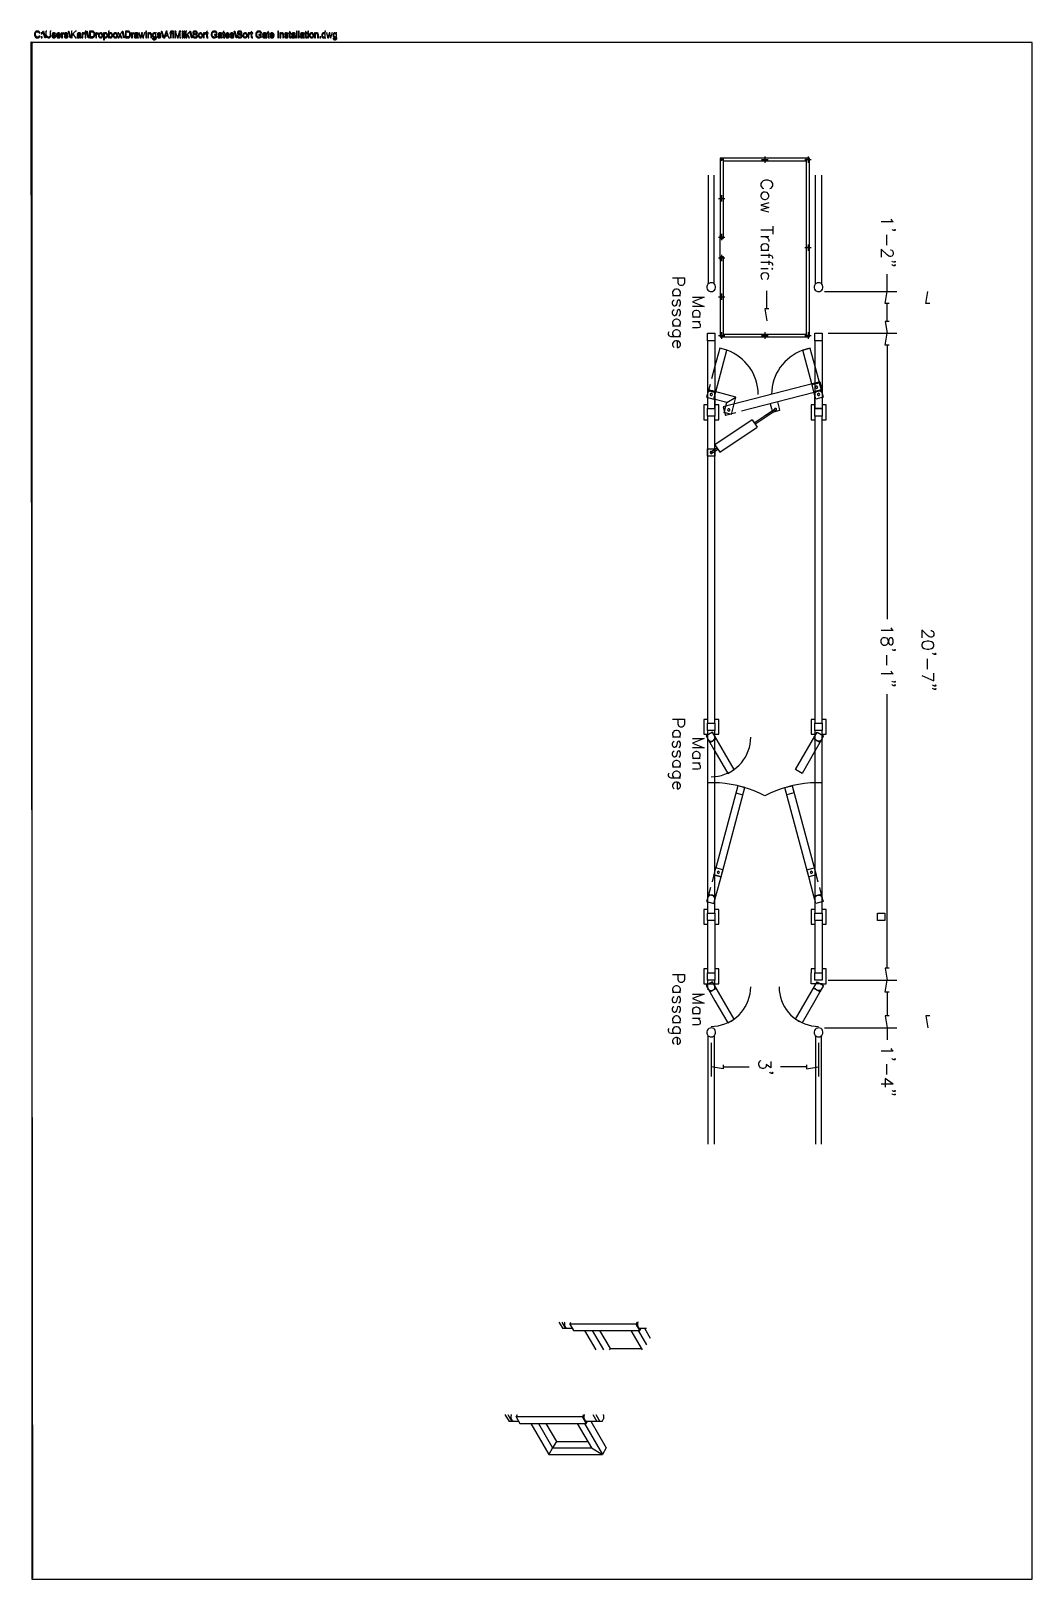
# Model space of a CAD drawing. Extents: x 18 to 773, y 27 to 1196.
import ezdxf

# ---------------------------------------------------------------- set-up
doc = ezdxf.new("R2010")
doc.units = 0
doc.layers.add('Sort_Gate_Installation', color=7, linetype='CONTINUOUS')

msp = doc.modelspace()

# ---------------------------------------------------------------- linework, layer by layer
at = {"layer": 'Sort_Gate_Installation', "color": 7}
for points in [[(20.76, 1194.42), (20.7, 1194.3), (20.7, 1194.18), (20.64, 1194), (20.64, 1192.86), (20.7, 1192.74), (20.7, 1192.62), (20.76, 1192.44), (20.76, 1192.32), (20.82, 1192.2), (20.88, 1192.08), (20.94, 1191.9), (21, 1191.78), (21.06, 1191.66), (21.12, 1191.54), (21.24, 1191.48), (21.3, 1191.36), (21.42, 1191.24), (22.8, 1191.36), (22.62, 1191.36)], [(22.86, 1195.98), (22.44, 1195.98), (22.32, 1195.92), (22.2, 1195.92), (21.96, 1195.8), (21.72, 1195.68), (21.48, 1195.56), (21.36, 1195.44), (21.3, 1195.38)], [(21.3, 1193.88), (21.3, 1194), (21.36, 1194.12), (21.36, 1194.24), (21.42, 1194.42), (21.48, 1194.48), (21.48, 1194.66), (21.6, 1194.78), (21.66, 1194.84), (21.72, 1194.96), (21.84, 1195.08), (21.96, 1195.14), (21.96, 1195.2), (22.2, 1195.32), (22.32, 1195.32), (22.44, 1195.38), (22.56, 1195.38), (22.68, 1195.44), (24.24, 1195.44), (24.18, 1195.56)], [(21.36, 1192.68), (21.3, 1192.86), (21.3, 1193.1)], [(22.8, 1191.36), (21.42, 1191.24), (21.48, 1191.18), (21.72, 1191.06), (21.78, 1191), (21.9, 1190.94), (22.02, 1190.88), (22.14, 1190.88), (22.26, 1190.82), (22.44, 1190.82), (22.56, 1190.76), (23.04, 1190.76), (23.16, 1190.82), (23.46, 1190.82), (23.7, 1190.94), (23.82, 1191), (23.88, 1191.06), (24.12, 1191.18), (24.18, 1191.24), (24.24, 1191.36), (24.36, 1191.42), (24.42, 1191.54), (24.48, 1191.66), (24.54, 1191.78), (24.66, 1191.9), (24.66, 1192.02), (24.72, 1192.14), (24.78, 1192.32), (24.84, 1192.44)], [(24.24, 1195.44), (22.86, 1195.44), (22.92, 1195.44)], [(23.16, 1195.98), (22.98, 1195.98)], [(24.18, 1192.62), (24.18, 1192.44), (24.12, 1192.32), (24.06, 1192.2), (24, 1192.08), (23.94, 1191.96), (23.88, 1191.84), (23.76, 1191.78), (23.7, 1191.66), (23.64, 1191.66), (23.58, 1191.54)], [(24.06, 1194.54), (24.12, 1194.36), (24.72, 1194.54), (24.72, 1194.6)], [(24.42, 1195.26), (24.36, 1195.32)], [(25.68, 1193.82), (26.34, 1193.82), (26.34, 1194.54), (25.68, 1194.54), (25.68, 1193.82), (25.68, 1193.82)], [(28.32, 1190.76), (26.94, 1195.98), (27.42, 1195.98), (28.8, 1190.76), (28.32, 1190.76)], [(29.94, 1195.92), (29.28, 1195.92), (29.28, 1192.8), (29.34, 1192.62), (29.34, 1192.2), (29.4, 1192.08), (29.4, 1191.96), (29.46, 1191.84), (29.46, 1191.72), (29.58, 1191.48), (29.7, 1191.36), (31.14, 1191.36), (31.08, 1191.36)], [(29.94, 1192.8), (29.94, 1192.98)], [(33.06, 1195.92), (32.4, 1195.92), (32.4, 1192.86)], [(33.06, 1192.8), (33.06, 1192.98)], [(34.38, 1192.02), (33.78, 1191.96), (33.78, 1191.9), (33.84, 1191.72), (33.9, 1191.6), (33.9, 1191.48), (34.02, 1191.36), (34.08, 1191.24), (35.28, 1191.3), (34.98, 1191.3), (34.74, 1191.42), (34.62, 1191.48), (34.56, 1191.54), (34.5, 1191.66), (34.44, 1191.78), (34.38, 1191.9)], [(34.08, 1194.12), (33.96, 1194), (33.96, 1193.94), (33.9, 1193.82)], [(34.02, 1193.04), (34.08, 1192.98), (34.14, 1192.86)], [(35.16, 1194.6), (34.92, 1194.6), (34.8, 1194.54), (34.62, 1194.54), (34.38, 1194.42), (34.26, 1194.36), (34.26, 1194.3), (34.14, 1194.24), (34.08, 1194.12), (35.22, 1194.12)], [(34.8, 1193.22), (34.74, 1193.22), (34.62, 1193.34), (34.5, 1193.4), (34.5, 1193.46), (34.44, 1193.64), (34.44, 1193.76), (34.5, 1193.82), (34.62, 1193.94), (34.74, 1194.06), (35.04, 1194.06), (35.22, 1194.12)], [(34.8, 1192.56), (34.92, 1192.5), (35.1, 1192.44), (35.28, 1192.38), (35.4, 1192.38), (35.58, 1192.32), (35.7, 1192.26), (35.82, 1192.26), (35.88, 1192.2), (35.94, 1192.14), (36, 1192.02), (36.06, 1191.84), (36.06, 1191.78)], [(35.94, 1193.64), (35.94, 1193.52), (36.54, 1193.58), (36.48, 1193.64), (36.48, 1193.76), (36.42, 1193.94), (36.36, 1194.06), (36.3, 1194.12), (36.3, 1194.18), (36.24, 1194.24), (36.12, 1194.36), (36, 1194.42), (35.88, 1194.48), (35.82, 1194.48), (35.7, 1194.54), (35.58, 1194.54), (35.46, 1194.6), (35.28, 1194.6)], [(35.34, 1190.76), (35.46, 1190.76), (35.64, 1190.82), (35.76, 1190.82), (36, 1190.94), (36.24, 1191.06), (36.3, 1191.12), (36.42, 1191.24), (36.48, 1191.36), (36.48, 1191.42), (36.54, 1191.54), (36.6, 1191.66), (36.66, 1191.78), (36.66, 1192.08), (36.6, 1192.2), (36.54, 1192.38), (36.48, 1192.44), (36.42, 1192.56), (36.36, 1192.62), (36.24, 1192.74), (36.12, 1192.8), (36.06, 1192.8)], [(37.62, 1194.12), (37.56, 1194.06)], [(37.68, 1194.18), (37.62, 1194.12), (38.82, 1194.12), (38.94, 1194.06), (39.06, 1194.06), (39.3, 1193.94), (39.42, 1193.82), (39.48, 1193.76), (39.48, 1193.7), (39.54, 1193.58), (39.6, 1193.46), (39.66, 1193.34), (39.66, 1193.22), (39.72, 1193.04), (37.8, 1193.04), (40.32, 1192.98), (40.32, 1193.16), (40.26, 1193.28)], [(38.82, 1191.3), (37.62, 1191.24), (37.68, 1191.18), (37.8, 1191.06), (37.92, 1191), (37.98, 1190.94), (38.22, 1190.82), (38.52, 1190.82), (38.64, 1190.76), (38.94, 1190.76), (39.06, 1190.82), (39.36, 1190.82), (39.48, 1190.88), (39.54, 1190.94), (39.78, 1191.06), (39.84, 1191.12), (39.9, 1191.24), (40.02, 1191.3), (40.08, 1191.42), (40.14, 1191.54), (40.2, 1191.66), (40.26, 1191.84), (40.32, 1191.96)], [(37.74, 1192.38), (37.74, 1192.5), (40.32, 1192.5), (40.32, 1192.98), (37.8, 1193.04), (37.8, 1193.22), (37.86, 1193.34), (37.86, 1193.46), (37.92, 1193.58), (37.98, 1193.7), (38.1, 1193.82), (38.16, 1193.88), (38.28, 1193.94), (38.52, 1194.06), (38.64, 1194.06), (38.76, 1194.12)], [(38.76, 1194.6), (38.64, 1194.6)], [(39.18, 1194.54), (39.06, 1194.6), (38.88, 1194.6)], [(39.72, 1192.02), (39.66, 1191.9)], [(39.96, 1194), (39.9, 1194.12), (39.84, 1194.18)], [(41.58, 1194.54), (41.04, 1194.54), (41.04, 1190.88), (41.64, 1190.88), (41.64, 1192.8)], [(41.64, 1194.12), (41.58, 1193.94), (42.48, 1193.94), (42.72, 1193.82), (42.9, 1194.42), (42.66, 1194.54), (42.54, 1194.6), (42.42, 1194.6)], [(42.12, 1193.94), (42.3, 1193.94), (41.58, 1193.94)], [(42.3, 1194.6), (42.18, 1194.6)], [(43.62, 1192.02), (43.02, 1191.96), (43.02, 1191.9)], [(43.32, 1194.12), (43.2, 1194), (43.2, 1193.94), (43.14, 1193.82)], [(43.26, 1193.04), (43.32, 1192.98), (43.38, 1192.86)], [(44.4, 1194.6), (44.16, 1194.6), (43.98, 1194.54), (43.86, 1194.54), (43.62, 1194.42), (43.5, 1194.36), (43.5, 1194.3), (43.38, 1194.24), (43.32, 1194.12), (44.4, 1194.12)], [(44.76, 1191.3), (44.46, 1191.3), (43.32, 1191.24), (43.38, 1191.18), (43.5, 1191.06), (43.56, 1191), (43.68, 1190.94), (43.92, 1190.82), (44.04, 1190.82), (44.16, 1190.76), (44.7, 1190.76), (44.88, 1190.82), (45, 1190.82), (45.24, 1190.94), (45.36, 1191), (45.42, 1191.06), (45.54, 1191.12), (45.66, 1191.24), (45.72, 1191.36), (45.72, 1191.42), (45.78, 1191.54), (45.84, 1191.66), (45.9, 1191.78), (45.9, 1192.08), (45.84, 1192.2), (45.78, 1192.38), (45.72, 1192.44), (45.66, 1192.56), (45.6, 1192.62), (45.48, 1192.74), (45.36, 1192.8), (45.3, 1192.8), (45.18, 1192.86), (45.12, 1192.92), (44.94, 1192.92), (44.82, 1192.98), (44.64, 1193.04), (44.52, 1193.1), (44.46, 1193.1), (44.28, 1193.16), (44.16, 1193.16), (44.04, 1193.22), (43.98, 1193.22), (43.86, 1193.34), (43.74, 1193.4), (43.68, 1193.46), (43.68, 1193.76), (43.74, 1193.82), (43.86, 1193.94), (43.98, 1194.06), (44.28, 1194.06), (44.4, 1194.12)], [(44.04, 1192.56), (44.16, 1192.5), (44.34, 1192.44), (44.52, 1192.38), (44.64, 1192.38), (44.82, 1192.32), (44.94, 1192.26), (45.06, 1192.26), (45.12, 1192.2), (45.18, 1192.14), (45.24, 1192.02), (45.3, 1191.84), (45.3, 1191.78)], [(45.12, 1193.64), (45.18, 1193.52), (45.78, 1193.58), (45.72, 1193.64), (45.72, 1193.76), (45.66, 1193.94), (45.6, 1194.06), (45.54, 1194.12), (45.54, 1194.18), (45.48, 1194.24), (45.36, 1194.36), (45.24, 1194.42), (45.12, 1194.48), (45.06, 1194.48), (44.94, 1194.54), (44.82, 1194.54), (44.64, 1194.6), (44.52, 1194.6)], [(47.52, 1190.76), (46.14, 1195.98), (46.62, 1195.98), (48, 1190.76), (47.52, 1190.76)], [(49.08, 1195.92), (48.48, 1195.92), (48.48, 1190.88), (49.08, 1190.88), (49.08, 1193.4)], [(52.32, 1195.92), (51.48, 1195.92), (49.08, 1193.4), (49.08, 1192.62), (50.34, 1193.88)], [(50.34, 1193.88), (49.86, 1193.4), (51.6, 1190.88), (52.38, 1190.88)], [(53.16, 1192.74), (53.1, 1192.68), (53.04, 1192.62), (52.92, 1192.56), (52.86, 1192.44), (52.8, 1192.32), (52.74, 1192.26), (52.68, 1192.08), (52.68, 1191.84)], [(53.04, 1194.12), (52.8, 1193.64), (52.74, 1193.46), (53.34, 1193.4), (53.34, 1193.52), (53.52, 1193.88), (53.64, 1193.94), (53.7, 1194), (53.82, 1194.06), (54.06, 1194.06), (54.24, 1194.12)], [(53.1, 1194.18), (53.04, 1194.12), (54.24, 1194.12), (54.3, 1194.06), (54.6, 1194.06), (54.72, 1194), (54.78, 1193.94), (54.9, 1193.88), (55.08, 1193.52), (55.08, 1193.16), (54.96, 1193.16), (54.84, 1193.1), (54.78, 1193.1), (54.66, 1193.04), (54.36, 1193.04), (54.18, 1192.98), (54, 1192.98), (53.88, 1192.92), (53.58, 1192.92), (53.52, 1192.86), (53.46, 1192.86), (53.28, 1192.8), (53.16, 1192.74), (55.08, 1192.68), (55.08, 1192.38), (55.02, 1192.2), (55.02, 1191.96), (54.96, 1191.84), (54.96, 1191.78), (54.9, 1191.66), (54.78, 1191.6), (54.72, 1191.48), (54.6, 1191.42), (54.36, 1191.3), (55.08, 1191.3), (55.14, 1191.24), (55.14, 1191.12), (55.2, 1191), (55.2, 1190.88), (55.86, 1190.88), (55.8, 1190.88), (55.74, 1191), (55.74, 1191.18)], [(53.28, 1192.02), (53.34, 1192.14), (53.4, 1192.14), (53.46, 1192.26)], [(54.3, 1194.6), (54.18, 1194.6)], [(54.72, 1194.6), (54.48, 1194.6)], [(54.96, 1192.68), (55.08, 1192.68)], [(55.62, 1193.4), (55.62, 1193.7)], [(57.06, 1194.54), (56.52, 1194.54), (56.52, 1190.88), (57.12, 1190.88), (57.12, 1193.1), (57.18, 1193.22), (57.18, 1193.4), (57.24, 1193.52), (57.36, 1193.76), (57.42, 1193.82), (57.66, 1193.94), (57.78, 1193.94), (57.06, 1193.94)], [(57.84, 1194.6), (57.66, 1194.6), (57.54, 1194.54), (57.42, 1194.48), (57.42, 1194.42), (57.3, 1194.36), (57.18, 1194.12), (57.06, 1193.94), (57.96, 1193.94), (58.2, 1193.82), (58.44, 1194.42), (58.2, 1194.54), (58.08, 1194.6), (57.96, 1194.6)], [(58.74, 1190.88), (59.34, 1190.88), (59.34, 1195.92), (58.74, 1195.92), (58.74, 1190.88), (58.74, 1190.88)], [(61.2, 1190.76), (59.82, 1195.98), (60.3, 1195.98), (61.68, 1190.76), (61.2, 1190.76)], [(63.78, 1195.92), (62.16, 1195.92), (62.16, 1190.88), (64.38, 1190.88), (64.56, 1190.94), (64.74, 1190.94), (64.98, 1191.06), (65.22, 1191.18), (65.28, 1191.24), (65.4, 1191.3), (65.46, 1191.42), (62.82, 1191.48), (62.82, 1195.32), (63.78, 1195.32), (65.46, 1195.38), (65.34, 1195.5), (65.28, 1195.56), (65.04, 1195.68), (64.8, 1195.8), (64.68, 1195.86), (64.38, 1195.86), (64.26, 1195.92), (63.96, 1195.92)], [(65.04, 1194.9), (65.1, 1194.78), (65.22, 1194.66), (65.28, 1194.54), (65.28, 1194.42), (65.34, 1194.3), (65.4, 1194.18), (65.4, 1193.94), (65.46, 1193.76), (65.46, 1193.1), (65.4, 1192.98), (65.4, 1192.68), (65.34, 1192.56), (65.34, 1192.38), (65.22, 1192.14), (65.16, 1192.02), (65.04, 1191.9), (64.98, 1191.78), (64.92, 1191.72), (64.8, 1191.66), (64.56, 1191.54), (64.5, 1191.54), (64.38, 1191.48), (62.82, 1191.48), (65.46, 1191.42), (65.58, 1191.54), (65.64, 1191.66), (65.7, 1191.72), (65.82, 1191.96), (65.88, 1192.08), (65.94, 1192.26), (66, 1192.38)], [(65.46, 1195.38), (63.78, 1195.32), (64.14, 1195.32)], [(65.7, 1195.08), (65.64, 1195.2), (65.52, 1195.32)], [(66.06, 1192.98), (66.12, 1193.1), (66.12, 1193.4)], [(67.44, 1194.54), (66.9, 1194.54), (66.9, 1190.88), (67.5, 1190.88), (67.5, 1192.8)], [(67.5, 1194.12), (67.44, 1193.94), (68.28, 1193.94), (68.46, 1193.88), (68.58, 1193.82), (68.76, 1194.42), (68.52, 1194.54), (68.4, 1194.6), (68.28, 1194.6)], [(67.98, 1193.94), (68.1, 1193.94), (67.44, 1193.94)], [(68.16, 1194.6), (68.04, 1194.6)], [(69.3, 1194.12), (69.24, 1194)], [(69.42, 1194.18), (69.3, 1194.12), (70.5, 1194.12), (70.56, 1194.06)], [(69.36, 1191.24), (70.5, 1191.3), (70.32, 1191.3), (70.2, 1191.36), (70.08, 1191.36), (69.96, 1191.42), (69.9, 1191.54), (69.78, 1191.66), (69.72, 1191.72), (69.66, 1191.84), (69.6, 1191.96), (69.54, 1192.08), (69.54, 1192.2), (69.48, 1192.38), (69.48, 1193.04), (69.54, 1193.16), (69.54, 1193.28), (69.6, 1193.46), (69.66, 1193.52), (69.72, 1193.64), (69.78, 1193.76), (69.84, 1193.76), (69.9, 1193.88), (70.02, 1193.94), (70.26, 1194.06), (70.38, 1194.06), (70.5, 1194.12)], [(70.5, 1194.6), (70.38, 1194.6)], [(71.04, 1194.54), (70.92, 1194.54), (70.8, 1194.6), (70.62, 1194.6)], [(70.74, 1190.76), (70.86, 1190.82), (70.98, 1190.82), (71.22, 1190.94), (71.34, 1191), (71.4, 1191), (71.52, 1191.12), (71.58, 1191.18), (71.7, 1191.3), (71.76, 1191.42), (71.88, 1191.48), (71.94, 1191.6), (71.94, 1191.66), (72, 1191.72), (72, 1191.84), (72.06, 1191.96)], [(71.52, 1192.86), (71.52, 1192.5)], [(72.06, 1193.46), (72, 1193.58), (71.94, 1193.7)], [(73.32, 1194.54), (72.78, 1194.54), (72.78, 1189.44), (73.38, 1189.44), (73.38, 1191.24), (74.28, 1191.3), (74.04, 1191.3), (73.8, 1191.42), (73.68, 1191.54), (73.62, 1191.6), (73.5, 1191.84), (73.44, 1191.9), (73.38, 1192.02), (73.38, 1192.2), (73.32, 1192.32), (73.32, 1192.86), (73.38, 1193.04), (73.38, 1193.28), (73.44, 1193.46), (73.5, 1193.52), (73.62, 1193.76), (73.74, 1193.88), (73.8, 1193.94), (73.92, 1194), (73.32, 1194.06)], [(73.44, 1194.18), (73.32, 1194.06), (73.92, 1194), (74.04, 1194.06), (74.16, 1194.12), (74.28, 1194.12)], [(74.34, 1194.6), (74.1, 1194.6), (73.98, 1194.54), (73.86, 1194.54), (73.74, 1194.48), (73.74, 1194.42), (73.62, 1194.36), (73.5, 1194.24), (73.44, 1194.18), (74.28, 1194.12), (74.4, 1194.12), (74.52, 1194.06), (74.64, 1194.06), (74.76, 1193.94), (74.82, 1193.88), (74.94, 1193.76), (75, 1193.7), (75.06, 1193.58), (75.12, 1193.46), (75.12, 1193.34), (75.18, 1193.22), (75.18, 1192.2), (75.12, 1192.08), (75.06, 1191.96), (75.06, 1191.84), (75, 1191.72), (74.94, 1191.66), (74.82, 1191.54), (74.7, 1191.42), (74.64, 1191.36), (74.52, 1191.3), (74.28, 1191.3), (73.38, 1191.24), (73.44, 1191.18), (73.56, 1191.06), (73.68, 1191), (73.8, 1190.88), (73.92, 1190.82), (74.04, 1190.82), (74.16, 1190.76), (74.46, 1190.76), (74.58, 1190.82), (74.7, 1190.82)], [(75.3, 1194.18), (75.24, 1194.3), (75.12, 1194.36), (75.06, 1194.36), (75, 1194.48), (74.88, 1194.48), (74.76, 1194.54), (74.58, 1194.6), (74.46, 1194.6)], [(75.78, 1192.86), (75.78, 1193.16)], [(77.1, 1195.92), (76.5, 1195.92), (76.5, 1190.88), (77.04, 1190.88), (77.04, 1191.3), (77.7, 1191.3), (77.46, 1191.42)], [(77.04, 1192.74), (77.04, 1193.16), (77.1, 1193.28), (77.16, 1193.4), (77.16, 1193.52), (77.22, 1193.64), (77.34, 1193.76), (77.4, 1193.82), (77.52, 1193.94), (77.64, 1194), (77.7, 1194.06), (77.82, 1194.06), (78, 1194.12), (77.1, 1194.12)], [(78, 1194.6), (77.82, 1194.6), (77.7, 1194.54), (77.58, 1194.54), (77.34, 1194.42), (77.28, 1194.3), (77.16, 1194.24), (77.1, 1194.12), (78, 1194.12), (78.06, 1194.06), (78.18, 1194.06), (78.42, 1193.94), (78.54, 1193.88), (78.66, 1193.64), (78.72, 1193.58), (78.78, 1193.46), (78.84, 1193.34), (78.84, 1193.16), (78.9, 1193.04), (78.9, 1192.5)], [(78.96, 1191.18), (79.02, 1191.3), (79.08, 1191.3), (79.14, 1191.42), (79.2, 1191.54), (79.26, 1191.6), (79.38, 1191.84), (79.38, 1192.02), (79.44, 1192.14), (79.44, 1192.26), (79.5, 1192.44), (79.5, 1192.92), (79.44, 1193.1), (79.44, 1193.34), (79.38, 1193.46), (79.32, 1193.58), (79.32, 1193.76), (79.2, 1194), (79.08, 1194.06), (79.08, 1194.12), (78.96, 1194.24), (78.84, 1194.3), (78.78, 1194.42), (78.66, 1194.48), (78.54, 1194.48), (78.42, 1194.54), (78.3, 1194.6), (78.18, 1194.6)], [(79.98, 1192.86), (79.98, 1192.38), (80.04, 1192.2), (80.04, 1192.08), (80.1, 1191.9), (80.1, 1191.78), (80.16, 1191.66), (80.22, 1191.54), (80.28, 1191.48), (80.4, 1191.24), (81.6, 1191.3), (81.42, 1191.3), (81.3, 1191.36), (81.18, 1191.36), (81.06, 1191.42), (80.94, 1191.54), (80.88, 1191.66), (80.82, 1191.72), (80.7, 1191.96), (80.64, 1192.08), (80.64, 1192.2), (80.58, 1192.38), (80.58, 1192.68)], [(80.4, 1194.12), (80.34, 1194), (80.28, 1193.94)], [(80.52, 1194.18), (80.4, 1194.12), (81.6, 1194.12), (81.66, 1194.06)], [(82.62, 1192.86), (82.62, 1192.5), (82.56, 1192.32), (82.56, 1192.08), (82.5, 1191.96), (82.44, 1191.84), (82.38, 1191.72), (82.32, 1191.66), (82.26, 1191.6), (82.2, 1191.48), (82.08, 1191.42), (81.84, 1191.3), (81.6, 1191.3), (80.4, 1191.24), (80.52, 1191.18), (80.64, 1191.06)], [(81.36, 1194.06), (81.48, 1194.06), (81.6, 1194.12)], [(81.6, 1194.6), (81.48, 1194.6)], [(82.02, 1194.54), (81.9, 1194.6), (81.72, 1194.6)], [(82.32, 1190.94), (82.44, 1191), (82.5, 1191), (82.56, 1191.12), (82.68, 1191.18), (82.8, 1191.3), (82.86, 1191.42), (82.92, 1191.48), (83.04, 1191.6), (83.04, 1191.72), (83.16, 1191.96)], [(83.22, 1192.74), (83.22, 1193.04), (83.16, 1193.16)], [(84.78, 1192.74), (83.52, 1190.88), (84.24, 1190.88), (85.14, 1192.32)], [(84.3, 1194.54), (83.58, 1194.54), (84.78, 1192.74), (85.14, 1192.32), (85.32, 1192.02), (86.04, 1190.88), (86.76, 1190.88), (85.44, 1192.8), (85.08, 1193.28), (85.02, 1193.4), (84.96, 1193.52), (84.84, 1193.64)], [(86.64, 1194.54), (85.92, 1194.54), (85.38, 1193.64), (85.32, 1193.58), (85.26, 1193.52), (85.2, 1193.4), (85.08, 1193.28), (85.44, 1192.8)], [(88.14, 1190.76), (86.76, 1195.98), (87.24, 1195.98), (88.62, 1190.76), (88.14, 1190.76)], [(90.78, 1195.92), (89.16, 1195.92), (89.16, 1190.88), (91.38, 1190.88), (91.5, 1190.94), (91.74, 1190.94), (91.98, 1191.06), (92.22, 1191.18), (92.34, 1191.3), (92.46, 1191.42), (89.76, 1191.48), (89.76, 1195.32), (90.78, 1195.32), (92.4, 1195.38), (92.34, 1195.5), (92.22, 1195.56), (91.98, 1195.68), (91.74, 1195.8), (91.62, 1195.86), (91.38, 1195.86), (91.26, 1195.92), (90.96, 1195.92)], [(92.1, 1192.02), (92.04, 1191.9), (91.98, 1191.78), (91.86, 1191.72), (91.8, 1191.66), (91.68, 1191.6), (91.5, 1191.54), (91.44, 1191.54), (91.38, 1191.48), (89.76, 1191.48), (92.46, 1191.42), (92.52, 1191.54), (92.64, 1191.66), (92.7, 1191.72), (92.82, 1191.96), (92.88, 1192.08), (92.88, 1192.26), (92.94, 1192.38), (92.94, 1192.44), (93, 1192.56), (93, 1192.68), (93.06, 1192.8), (93.06, 1193.94), (93, 1194.12), (93, 1194.24), (92.94, 1194.36), (92.94, 1194.48), (92.88, 1194.6), (92.88, 1194.72), (92.76, 1194.96), (92.64, 1195.08), (92.58, 1195.2), (92.52, 1195.32)], [(92.4, 1195.38), (90.78, 1195.32), (91.14, 1195.32)], [(92.4, 1193.4), (92.4, 1192.98)], [(94.38, 1194.54), (93.84, 1194.54), (93.84, 1190.88), (94.44, 1190.88), (94.44, 1193.1), (94.5, 1193.22), (94.5, 1193.4), (94.56, 1193.52), (94.68, 1193.76), (94.74, 1193.82), (94.98, 1193.94), (95.1, 1193.94), (94.38, 1193.94)], [(94.5, 1194.12), (94.38, 1193.94), (95.28, 1193.94), (95.52, 1193.82), (95.76, 1194.42), (95.52, 1194.54), (95.4, 1194.6), (95.28, 1194.6)], [(95.16, 1194.6), (95.1, 1194.6)], [(96.42, 1192.74), (96.3, 1192.68), (96.18, 1192.56), (96.06, 1192.44), (96, 1192.32), (95.94, 1192.26), (95.94, 1192.08), (95.88, 1191.96), (95.88, 1191.66), (95.94, 1191.54), (95.94, 1191.42), (96, 1191.3), (96.12, 1191.18), (96.18, 1191.06), (96.42, 1190.94), (96.66, 1190.82), (96.78, 1190.82), (96.9, 1190.76), (97.2, 1190.76), (97.32, 1190.82)], [(96.24, 1194.12), (96, 1193.64), (96, 1193.46), (96.54, 1193.4), (96.6, 1193.52)], [(97.56, 1194.6), (97.14, 1194.6), (97.02, 1194.54), (96.9, 1194.54), (96.66, 1194.42), (96.42, 1194.3), (96.3, 1194.18), (96.24, 1194.12), (97.44, 1194.12), (97.5, 1194.06), (97.8, 1194.06), (98.04, 1193.94), (98.1, 1193.88), (98.16, 1193.88), (98.22, 1193.76), (98.22, 1193.64), (98.28, 1193.52), (98.28, 1193.16), (98.22, 1193.16), (98.1, 1193.1), (97.98, 1193.1), (97.86, 1193.04), (97.56, 1193.04), (97.44, 1192.98), (97.26, 1192.98), (97.08, 1192.92), (96.84, 1192.92), (96.72, 1192.86), (96.66, 1192.86), (96.54, 1192.8), (96.42, 1192.74), (98.28, 1192.68), (98.28, 1192.08), (98.22, 1191.96), (98.16, 1191.84), (98.16, 1191.78), (98.1, 1191.66), (98.04, 1191.6), (97.92, 1191.48), (97.8, 1191.42), (97.74, 1191.36), (97.62, 1191.3), (98.34, 1191.3), (98.34, 1191.12), (98.46, 1190.88), (99.06, 1190.88), (99, 1191), (98.94, 1191.18), (98.94, 1191.3), (98.88, 1191.36), (98.88, 1193.7), (98.82, 1193.82), (98.76, 1194), (98.76, 1194.12), (98.64, 1194.24), (98.58, 1194.3), (98.52, 1194.36), (98.4, 1194.42), (98.28, 1194.48), (98.22, 1194.54), (98.1, 1194.54), (97.98, 1194.6), (97.68, 1194.6)], [(97.86, 1191), (97.98, 1191.06), (98.22, 1191.18), (97.2, 1191.24), (97.14, 1191.24), (97.02, 1191.3), (96.9, 1191.3), (96.66, 1191.42), (96.66, 1191.48), (96.54, 1191.6), (96.54, 1191.72), (96.48, 1191.84), (96.48, 1191.9), (96.54, 1192.02), (96.6, 1192.14), (96.72, 1192.26), (96.84, 1192.32), (96.9, 1192.38), (97.02, 1192.38)], [(97.32, 1194.06), (97.44, 1194.12)], [(98.1, 1192.62), (98.16, 1192.68), (98.28, 1192.68)], [(99.96, 1194.54), (99.36, 1194.54), (100.44, 1190.88), (100.74, 1191.6), (100.5, 1192.38)], [(100.74, 1191.6), (100.44, 1190.88), (101.04, 1190.88), (101.7, 1193.7)], [(102.06, 1194.54), (101.46, 1194.54), (100.92, 1192.38)], [(102.06, 1194.54), (101.7, 1193.7), (101.88, 1193.04), (102.42, 1190.88), (102.72, 1191.72), (102.54, 1192.38)], [(104.1, 1194.54), (103.5, 1194.54), (102.9, 1192.38), (102.72, 1191.72), (102.42, 1190.88), (103.02, 1190.88)], [(104.58, 1195.2), (105.18, 1195.2), (105.18, 1195.92), (104.58, 1195.92), (104.58, 1195.2), (104.58, 1195.2)], [(104.58, 1190.88), (105.18, 1190.88), (105.18, 1194.54), (104.58, 1194.54), (104.58, 1190.88), (104.58, 1190.88)], [(106.56, 1194.54), (106.08, 1194.54), (106.08, 1190.88), (106.62, 1190.88), (106.62, 1192.86)], [(106.68, 1194.12), (106.56, 1194), (107.16, 1194), (107.28, 1194.06), (107.58, 1194.06)], [(107.04, 1193.94), (107.16, 1194), (106.56, 1194)], [(107.7, 1194.6), (107.4, 1194.6), (107.28, 1194.54), (107.16, 1194.48), (107.04, 1194.48), (106.92, 1194.36), (106.86, 1194.3), (106.74, 1194.24), (106.68, 1194.12), (107.58, 1194.06), (107.7, 1194.06), (107.94, 1193.94), (108.06, 1193.88), (108.24, 1193.52), (108.24, 1193.28), (108.3, 1193.1), (108.3, 1190.88), (108.84, 1190.88), (108.84, 1193.7), (108.78, 1193.82), (108.78, 1193.94), (108.72, 1194.06), (108.66, 1194.18)], [(108.06, 1194.54), (107.94, 1194.6), (107.82, 1194.6)], [(109.98, 1194.18), (109.92, 1194.06), (109.86, 1193.94), (109.74, 1193.82), (109.68, 1193.7), (109.68, 1193.52), (109.62, 1193.4), (109.56, 1193.28), (109.56, 1192.86), (109.5, 1192.68)], [(110.22, 1194.36), (110.16, 1194.36), (110.1, 1194.24), (109.98, 1194.18), (111.06, 1194.12), (111.18, 1194.06), (112.02, 1194.06), (111.96, 1194.18)], [(111, 1194.6), (110.94, 1194.6)], [(110.94, 1194.06), (111.06, 1194.12)], [(111.3, 1194.6), (111.18, 1194.6)], [(112.56, 1194.54), (112.02, 1194.54), (112.02, 1194.06), (111.3, 1194.06), (111.42, 1194)], [(113.82, 1192.02), (113.22, 1191.96), (113.22, 1191.9)], [(113.46, 1194.12), (113.4, 1194), (113.4, 1193.94), (113.34, 1193.82)], [(114.6, 1194.6), (114.36, 1194.6), (114.18, 1194.54), (114.06, 1194.54), (113.82, 1194.42), (113.7, 1194.36), (113.7, 1194.3), (113.58, 1194.24), (113.46, 1194.12), (114.6, 1194.12)], [(113.46, 1193.04), (113.52, 1192.98), (113.58, 1192.86)], [(114.96, 1191.3), (114.66, 1191.3), (113.52, 1191.24), (113.58, 1191.18), (113.64, 1191.06), (113.7, 1191.06), (113.76, 1191), (113.88, 1190.94), (114.12, 1190.82), (114.24, 1190.82), (114.36, 1190.76), (114.9, 1190.76), (115.08, 1190.82), (115.2, 1190.82), (115.44, 1190.94), (115.5, 1191), (115.62, 1191.06), (115.74, 1191.12), (115.86, 1191.24), (115.92, 1191.36), (115.92, 1191.42), (115.98, 1191.54), (116.04, 1191.66), (116.04, 1191.78), (116.1, 1191.96), (116.04, 1192.08), (116.04, 1192.2), (115.98, 1192.38), (115.92, 1192.44), (115.86, 1192.56)], [(114.66, 1193.1), (114.48, 1193.16), (114.36, 1193.16), (114.24, 1193.22), (114.18, 1193.22), (114.06, 1193.34), (113.94, 1193.4), (113.88, 1193.46), (113.88, 1193.76), (113.94, 1193.82), (114.06, 1193.94), (114.18, 1194.06), (114.48, 1194.06), (114.6, 1194.12)], [(114.24, 1192.56), (114.36, 1192.5), (114.54, 1192.44), (114.72, 1192.38), (114.84, 1192.38), (115.02, 1192.32), (115.14, 1192.26), (115.26, 1192.26), (115.32, 1192.2), (115.38, 1192.14), (115.44, 1192.02), (115.5, 1191.84), (115.5, 1191.78)], [(114.84, 1194.6), (114.72, 1194.6)], [(115.32, 1193.64), (115.38, 1193.52), (115.92, 1193.58), (115.92, 1193.76), (115.86, 1193.94), (115.8, 1194.06), (115.74, 1194.12), (115.74, 1194.18), (115.62, 1194.24)], [(117.72, 1190.76), (116.34, 1195.98), (116.82, 1195.98), (118.2, 1190.76), (117.72, 1190.76)], [(120.66, 1195.92), (120, 1195.92), (118.2, 1190.88), (118.86, 1190.88), (119.34, 1192.38), (121.38, 1192.38), (119.52, 1192.92), (120.06, 1194.42)], [(120.66, 1194.36), (121.14, 1192.92), (119.52, 1192.92), (121.38, 1192.38), (121.92, 1190.88), (122.64, 1190.88)], [(120.66, 1195.92), (120.3, 1195.38), (120.36, 1195.32)], [(120.3, 1195.26), (120.3, 1195.38)], [(123.24, 1195.44), (123.24, 1195.38), (123.18, 1195.26), (123.18, 1194.54), (122.7, 1194.54), (122.7, 1194.06), (123.18, 1194.06), (123.18, 1190.88), (123.78, 1190.88), (123.78, 1194.06), (124.44, 1194.06), (124.44, 1194.54), (123.78, 1194.54), (123.78, 1194.84)], [(123.3, 1195.56), (123.24, 1195.44), (124.44, 1195.44), (124.62, 1195.38), (124.68, 1195.92), (124.56, 1195.98), (124.26, 1195.98)], [(124.14, 1195.98), (124.02, 1195.98)], [(124.08, 1195.44), (124.26, 1195.44)], [(124.92, 1195.2), (125.46, 1195.2), (125.46, 1195.92), (124.92, 1195.92), (124.92, 1195.2), (124.92, 1195.2)], [(124.92, 1190.88), (125.46, 1190.88), (125.46, 1194.54), (124.92, 1194.54), (124.92, 1190.88), (124.92, 1190.88)], [(127.38, 1195.92), (126.42, 1195.92), (126.42, 1190.88), (127.02, 1190.88), (127.02, 1195.14)], [(127.38, 1195.92), (127.02, 1195.14), (128.4, 1190.88), (128.76, 1191.6), (128.7, 1191.66), (128.7, 1191.72), (128.64, 1191.84), (128.58, 1192.02), (128.58, 1192.14), (128.52, 1192.32)], [(130.98, 1195.92), (130.14, 1195.92), (129, 1192.38), (128.94, 1192.2), (128.88, 1192.08), (128.82, 1191.9), (128.82, 1191.78), (128.76, 1191.66), (128.76, 1191.6), (128.4, 1190.88), (129, 1190.88), (130.38, 1195.08)], [(130.98, 1195.92), (130.38, 1195.08), (130.38, 1190.88), (130.98, 1190.88)], [(131.94, 1195.2), (132.48, 1195.2), (132.48, 1195.92), (131.94, 1195.92), (131.94, 1195.2), (131.94, 1195.2)], [(131.94, 1190.88), (132.48, 1190.88), (132.48, 1194.54), (131.94, 1194.54), (131.94, 1190.88), (131.94, 1190.88)], [(133.38, 1190.88), (133.98, 1190.88), (133.98, 1195.92), (133.38, 1195.92), (133.38, 1190.88), (133.38, 1190.88)], [(135.48, 1195.92), (134.88, 1195.92), (134.88, 1190.88), (135.48, 1190.88), (135.48, 1192.32), (135.84, 1192.74), (135.48, 1193.04)], [(137.58, 1194.54), (136.86, 1194.54), (135.48, 1193.04), (135.84, 1192.74), (136.98, 1190.88), (137.7, 1190.88), (136.26, 1193.16)], [(139.14, 1190.76), (137.76, 1195.98), (138.24, 1195.98), (139.62, 1190.76), (139.14, 1190.76)], [(140.52, 1192.56), (139.92, 1192.5), (139.92, 1192.38)], [(141.78, 1195.98), (141.36, 1195.98), (141.24, 1195.92), (141.12, 1195.92), (141, 1195.86), (140.88, 1195.86), (140.76, 1195.8), (140.64, 1195.68), (140.52, 1195.62), (140.46, 1195.56), (140.34, 1195.44), (140.28, 1195.32), (140.28, 1195.26), (140.16, 1195.02), (140.1, 1194.9)], [(142.8, 1192.8), (142.86, 1192.74), (142.98, 1192.62), (143.04, 1192.5), (143.04, 1192.38), (143.1, 1192.2), (143.04, 1192.02), (143.04, 1191.9), (142.92, 1191.78), (142.86, 1191.72), (142.8, 1191.6), (142.68, 1191.54), (142.44, 1191.42), (142.32, 1191.42), (142.2, 1191.36), (140.34, 1191.36), (140.4, 1191.3), (140.52, 1191.18)], [(140.58, 1192.08), (140.58, 1192.26), (140.52, 1192.38)], [(140.94, 1194.18), (140.88, 1194.18), (140.82, 1194.3), (140.76, 1194.36), (140.7, 1194.54), (140.7, 1194.84), (140.76, 1194.96), (140.82, 1195.08), (140.94, 1195.2), (141, 1195.26), (141.12, 1195.26), (141.18, 1195.32), (141.36, 1195.38), (141.6, 1195.38), (141.78, 1195.44), (143.22, 1195.44), (143.16, 1195.5), (143.04, 1195.62), (142.92, 1195.68), (142.68, 1195.8), (142.68, 1195.86), (142.56, 1195.86), (142.44, 1195.92), (142.32, 1195.92), (142.2, 1195.98), (141.9, 1195.98)], [(140.76, 1193.52), (140.88, 1193.46), (140.94, 1193.4), (141.06, 1193.34), (141.18, 1193.34)], [(143.22, 1195.44), (141.78, 1195.44), (141.9, 1195.38), (142.2, 1195.38), (142.32, 1195.32), (142.44, 1195.32), (142.5, 1195.26), (142.62, 1195.14), (142.68, 1195.08), (142.8, 1194.96), (142.86, 1194.84), (142.86, 1194.72), (142.92, 1194.6), (142.92, 1194.42), (143.52, 1194.48), (143.52, 1194.78), (143.46, 1194.9), (143.46, 1195.02), (143.34, 1195.26), (143.28, 1195.32)], [(143.58, 1192.74), (143.58, 1192.86), (143.52, 1192.98), (143.46, 1192.98), (143.4, 1193.1)], [(143.58, 1191.72), (143.64, 1191.9), (143.64, 1192.02)], [(144.72, 1194.12), (144.6, 1194)], [(144.78, 1194.18), (144.72, 1194.12), (145.86, 1194.12), (145.92, 1194.06)], [(144.72, 1191.24), (145.86, 1191.3), (145.68, 1191.3), (145.56, 1191.36), (145.44, 1191.36), (145.32, 1191.42), (145.26, 1191.54), (145.14, 1191.66), (145.08, 1191.72), (144.96, 1191.96), (144.9, 1192.08), (144.9, 1192.38), (144.84, 1192.5), (144.84, 1192.86), (144.9, 1193.04), (144.9, 1193.16), (144.96, 1193.28), (144.96, 1193.46), (145.02, 1193.52), (145.14, 1193.76), (145.2, 1193.76), (145.26, 1193.88), (145.38, 1193.94), (145.62, 1194.06), (145.74, 1194.06), (145.86, 1194.12)], [(145.86, 1194.6), (145.74, 1194.6)], [(146.28, 1194.54), (146.16, 1194.6), (146.04, 1194.6)], [(146.88, 1192.86), (146.88, 1192.5)], [(148.68, 1194.54), (148.14, 1194.54), (148.14, 1190.88), (148.74, 1190.88), (148.74, 1193.1), (148.8, 1193.22), (148.8, 1193.4), (148.86, 1193.52), (148.92, 1193.64), (148.98, 1193.76), (149.04, 1193.82), (149.28, 1193.94), (149.4, 1193.94), (148.68, 1193.94)], [(149.46, 1194.6), (149.28, 1194.6), (149.16, 1194.54), (149.04, 1194.48), (149.04, 1194.42), (148.92, 1194.36), (148.8, 1194.12), (148.68, 1193.94), (149.58, 1193.94), (149.82, 1193.82), (150.06, 1194.42), (149.82, 1194.54), (149.7, 1194.6), (149.58, 1194.6)], [(151.08, 1195.8), (150.48, 1195.44), (150.48, 1194.54), (150.06, 1194.54), (150.06, 1194.06), (150.48, 1194.06), (150.48, 1191.54), (150.54, 1191.36), (151.38, 1191.36), (151.32, 1191.42), (151.2, 1191.42), (151.08, 1191.54), (151.08, 1194.06), (151.68, 1194.06), (151.68, 1194.54), (151.08, 1194.54)], [(154.02, 1193.64), (154.02, 1193.22)], [(154.08, 1192.5), (154.14, 1192.38), (154.2, 1192.26), (154.26, 1192.14), (154.26, 1192.02), (154.32, 1191.96), (154.44, 1191.72), (154.56, 1191.6), (154.62, 1191.48), (154.74, 1191.42), (154.8, 1191.3), (156.36, 1191.36), (156.24, 1191.36), (156.12, 1191.42), (155.88, 1191.42), (155.64, 1191.54), (155.4, 1191.66), (155.28, 1191.72), (155.16, 1191.84), (155.1, 1191.9), (154.98, 1192.02), (154.92, 1192.14), (154.86, 1192.26), (154.86, 1192.32), (154.8, 1192.44), (154.74, 1192.56), (154.74, 1192.68), (154.68, 1192.8), (154.68, 1193.1), (154.62, 1193.22), (154.62, 1193.58), (154.68, 1193.76)], [(158.4, 1193.46), (156.36, 1193.46), (156.36, 1192.86), (157.8, 1192.86), (157.8, 1191.9), (157.74, 1191.9), (157.68, 1191.84), (157.56, 1191.72), (157.44, 1191.66), (157.2, 1191.54), (157.14, 1191.54), (156.9, 1191.42), (156.66, 1191.42), (156.54, 1191.36), (156.36, 1191.36), (154.8, 1191.3), (155.04, 1191.18), (155.16, 1191.06), (155.28, 1191), (155.4, 1191), (155.52, 1190.94), (155.76, 1190.82), (156, 1190.82), (156.18, 1190.76), (156.66, 1190.76), (156.78, 1190.82)], [(155.1, 1195.68), (155.04, 1195.68), (154.98, 1195.56), (154.86, 1195.5)], [(154.98, 1194.72), (155.04, 1194.84), (155.1, 1194.9), (155.28, 1195.08), (155.52, 1195.2), (155.64, 1195.32), (155.7, 1195.32), (155.82, 1195.38), (155.94, 1195.38), (156.12, 1195.44), (157.86, 1195.44), (157.8, 1195.56)], [(156.36, 1195.98), (156.24, 1195.98)], [(157.86, 1195.44), (156.36, 1195.44), (156.54, 1195.44), (156.66, 1195.38), (156.78, 1195.38), (156.9, 1195.32), (157.02, 1195.32), (157.08, 1195.26), (157.2, 1195.2), (157.32, 1195.14), (157.38, 1195.02), (157.5, 1194.96), (157.56, 1194.84), (157.62, 1194.78), (157.68, 1194.66), (157.68, 1194.48), (157.74, 1194.36), (158.34, 1194.48), (158.28, 1194.6), (158.28, 1194.72), (158.22, 1194.84), (158.16, 1195.02), (158.1, 1195.14), (158.04, 1195.2), (157.98, 1195.32)], [(156.66, 1195.98), (156.54, 1195.98)], [(159.6, 1192.74), (159.48, 1192.68), (159.42, 1192.62), (159.3, 1192.56), (159.24, 1192.44), (159.18, 1192.32), (159.12, 1192.26), (159.06, 1192.08), (159.06, 1191.84)], [(159.42, 1194.12), (159.36, 1194), (159.18, 1193.64), (159.18, 1193.46), (159.72, 1193.4), (159.72, 1193.52), (159.78, 1193.64), (159.84, 1193.76), (159.96, 1193.88), (160.02, 1193.94), (160.08, 1194), (160.2, 1194.06), (160.44, 1194.06), (160.62, 1194.12)], [(159.48, 1194.18), (159.42, 1194.12), (160.62, 1194.12), (160.68, 1194.06), (160.98, 1194.06), (161.22, 1193.94), (161.28, 1193.88), (161.46, 1193.52), (161.46, 1193.16), (161.34, 1193.16), (161.28, 1193.1), (161.16, 1193.1), (161.04, 1193.04), (160.74, 1193.04), (160.56, 1192.98), (160.38, 1192.98), (160.26, 1192.92), (159.96, 1192.92), (159.9, 1192.86), (159.84, 1192.86), (159.72, 1192.8), (159.6, 1192.74), (161.46, 1192.68), (161.46, 1192.2), (161.4, 1192.08), (161.4, 1191.96), (161.34, 1191.84), (161.34, 1191.78), (161.28, 1191.66), (161.16, 1191.6), (161.1, 1191.48), (160.98, 1191.42), (160.74, 1191.3), (161.52, 1191.3), (161.52, 1191.12), (161.64, 1190.88), (162.24, 1190.88), (162.18, 1190.88), (162.12, 1191), (162.12, 1191.18), (162.06, 1191.3), (162.06, 1193.22)], [(161.04, 1191), (161.16, 1191.06), (161.4, 1191.18), (160.38, 1191.24), (160.32, 1191.24), (160.2, 1191.3), (160.08, 1191.3), (159.84, 1191.42), (159.84, 1191.48), (159.72, 1191.6), (159.66, 1191.72), (159.66, 1191.9), (159.72, 1192.02), (159.78, 1192.14), (159.84, 1192.26), (159.96, 1192.32), (160.08, 1192.38), (160.2, 1192.38)], [(160.68, 1194.6), (160.56, 1194.6)], [(161.7, 1194.36), (161.58, 1194.42), (161.4, 1194.48), (161.4, 1194.54), (161.28, 1194.54), (161.16, 1194.6), (160.86, 1194.6)], [(161.28, 1192.62), (161.34, 1192.68), (161.46, 1192.68)], [(163.62, 1195.8), (163.08, 1195.44), (163.08, 1194.54), (162.6, 1194.54), (162.6, 1194.06), (163.08, 1194.06), (163.08, 1191.36), (163.98, 1191.36), (163.86, 1191.42), (163.74, 1191.42), (163.68, 1191.54), (163.68, 1191.6), (163.62, 1191.72), (163.62, 1194.06), (164.22, 1194.06), (164.22, 1194.54), (163.62, 1194.54)], [(164.58, 1192.8), (164.58, 1192.5), (164.64, 1192.38), (164.64, 1192.08), (164.7, 1191.96), (164.7, 1191.78), (164.76, 1191.66), (164.82, 1191.6), (164.94, 1191.36), (165.06, 1191.24), (166.26, 1191.3), (166.2, 1191.3)], [(165.06, 1194.12), (165.06, 1194.06), (164.94, 1194), (164.88, 1193.88)], [(165.12, 1194.18), (165.06, 1194.12), (166.26, 1194.12), (166.38, 1194.06), (166.5, 1194.06), (166.74, 1193.94), (166.86, 1193.82), (166.98, 1193.7), (167.04, 1193.58), (167.1, 1193.46), (167.1, 1193.34), (167.16, 1193.22), (167.16, 1193.04), (165.24, 1193.04), (167.76, 1192.98), (167.76, 1193.16), (167.7, 1193.28)], [(167.16, 1192.02), (167.1, 1191.9), (167.04, 1191.78), (166.98, 1191.66), (166.86, 1191.54), (166.74, 1191.42), (166.5, 1191.3), (166.26, 1191.3), (165.06, 1191.24), (165.18, 1191.18), (165.24, 1191.06), (165.48, 1190.94), (165.72, 1190.82), (165.96, 1190.82), (166.08, 1190.76), (166.38, 1190.76), (166.5, 1190.82), (166.8, 1190.82)], [(165.6, 1191.48), (165.54, 1191.6), (165.48, 1191.6), (165.42, 1191.72), (165.36, 1191.84), (165.3, 1191.96), (165.3, 1192.08), (165.24, 1192.2), (165.24, 1192.38), (165.18, 1192.5), (167.76, 1192.5), (167.76, 1192.98), (165.24, 1193.04), (165.24, 1193.22), (165.3, 1193.34), (165.3, 1193.46), (165.36, 1193.58), (165.48, 1193.7), (165.54, 1193.82), (165.6, 1193.88), (165.72, 1193.94), (165.96, 1194.06), (166.08, 1194.06), (166.2, 1194.12)], [(166.2, 1194.6), (166.08, 1194.6)], [(166.62, 1194.54), (166.5, 1194.6), (166.32, 1194.6)], [(167.4, 1194), (167.34, 1194.12), (167.28, 1194.18)], [(167.64, 1191.66), (167.7, 1191.84), (167.76, 1191.96)], [(168.84, 1192.02), (168.24, 1191.96), (168.24, 1191.9), (168.3, 1191.72), (168.36, 1191.6), (168.42, 1191.48), (168.54, 1191.24), (169.74, 1191.3), (169.44, 1191.3), (169.2, 1191.42), (169.08, 1191.48), (169.02, 1191.54), (168.96, 1191.66), (168.9, 1191.78), (168.84, 1191.9)], [(168.54, 1194.12), (168.48, 1194), (168.42, 1193.94), (168.42, 1193.82)], [(168.48, 1193.04), (168.54, 1192.98), (168.66, 1192.86), (168.72, 1192.8), (168.84, 1192.68), (168.96, 1192.68), (169.02, 1192.62), (169.14, 1192.62), (169.26, 1192.56), (169.44, 1192.5), (169.56, 1192.44), (169.74, 1192.38), (169.92, 1192.38), (170.04, 1192.32), (170.16, 1192.26), (170.28, 1192.26), (170.34, 1192.2), (170.46, 1192.14), (170.52, 1192.02), (170.52, 1191.78)], [(169.62, 1194.6), (169.38, 1194.6), (169.26, 1194.54), (169.08, 1194.54), (168.84, 1194.42), (168.72, 1194.36), (168.72, 1194.3), (168.6, 1194.24), (168.54, 1194.12), (169.68, 1194.12)], [(171.12, 1191.96), (171.12, 1192.08), (171.06, 1192.2), (171.06, 1192.38), (171, 1192.44), (170.94, 1192.56), (170.82, 1192.62), (170.7, 1192.74), (170.58, 1192.8), (170.52, 1192.8), (170.46, 1192.86), (170.34, 1192.92), (170.22, 1192.92), (170.04, 1192.98), (169.92, 1193.04), (169.56, 1193.16), (169.38, 1193.16), (169.26, 1193.22), (169.2, 1193.22), (169.08, 1193.34), (169.02, 1193.4), (168.96, 1193.46), (168.9, 1193.64), (168.96, 1193.76), (169.02, 1193.82), (169.08, 1193.94), (169.14, 1194), (169.26, 1194.06), (169.5, 1194.06), (169.68, 1194.12)], [(169.92, 1194.6), (169.74, 1194.6)], [(170.4, 1193.64), (170.4, 1193.52), (171, 1193.58), (171, 1193.64), (170.94, 1193.76), (170.88, 1193.94), (170.88, 1194.06), (170.76, 1194.12), (170.76, 1194.18)], [(172.74, 1190.76), (171.36, 1195.98), (171.84, 1195.98), (173.22, 1190.76), (172.74, 1190.76)], [(174.12, 1192.56), (173.52, 1192.5), (173.52, 1192.2), (173.58, 1192.08), (173.64, 1191.96), (173.64, 1191.84), (173.76, 1191.6), (173.88, 1191.48), (173.94, 1191.36), (175.5, 1191.36), (175.26, 1191.36), (175.14, 1191.42), (175.02, 1191.42), (174.78, 1191.54), (174.72, 1191.54), (174.6, 1191.66), (174.48, 1191.72), (174.36, 1191.84), (174.3, 1191.9), (174.24, 1192.02), (174.24, 1192.08), (174.18, 1192.26), (174.12, 1192.38)], [(175.38, 1195.98), (175.02, 1195.98), (174.9, 1195.92), (174.72, 1195.92), (174.6, 1195.86), (174.48, 1195.86), (174.42, 1195.8), (174.3, 1195.68), (174.06, 1195.56), (174, 1195.44), (173.88, 1195.32), (173.88, 1195.26), (173.76, 1195.02), (173.76, 1194.9), (173.7, 1194.72), (173.7, 1194.36), (173.88, 1194), (173.88, 1193.94), (173.94, 1193.88), (174.06, 1193.76), (174.12, 1193.64), (174.24, 1193.58), (174.36, 1193.52), (174.42, 1193.52), (174.48, 1193.46), (174.6, 1193.4), (174.72, 1193.34), (174.84, 1193.34), (174.96, 1193.28), (175.14, 1193.22), (175.32, 1193.22), (175.44, 1193.16), (175.56, 1193.1), (175.74, 1193.1), (175.86, 1193.04), (175.98, 1192.98), (176.1, 1192.98), (176.16, 1192.92), (176.4, 1192.8), (176.52, 1192.74), (176.58, 1192.62), (176.64, 1192.5), (176.7, 1192.38), (176.7, 1192.02), (176.64, 1191.9), (176.58, 1191.78), (176.52, 1191.72), (176.4, 1191.6), (176.28, 1191.54), (176.04, 1191.42), (175.92, 1191.42), (175.8, 1191.36), (173.94, 1191.36), (174, 1191.3), (174.12, 1191.18), (174.36, 1191.06), (174.48, 1190.94), (174.6, 1190.88), (174.72, 1190.88), (174.84, 1190.82), (175.14, 1190.82), (175.26, 1190.76), (175.86, 1190.76), (175.98, 1190.82), (176.1, 1190.82)], [(176.52, 1193.52), (176.46, 1193.52), (176.4, 1193.58), (176.28, 1193.58), (176.22, 1193.64), (176.1, 1193.7), (175.92, 1193.7), (175.8, 1193.76), (175.62, 1193.82), (175.44, 1193.82), (175.32, 1193.88), (175.14, 1193.94), (174.96, 1194), (174.84, 1194), (174.72, 1194.06), (174.6, 1194.12), (174.54, 1194.18), (174.48, 1194.18), (174.42, 1194.3)], [(174.6, 1195.2), (174.6, 1195.26), (174.72, 1195.26)], [(175.38, 1195.44), (176.82, 1195.44), (176.76, 1195.5)], [(176.82, 1195.44), (175.38, 1195.44), (175.5, 1195.38), (175.8, 1195.38), (175.92, 1195.32), (176.04, 1195.32), (176.16, 1195.26), (176.22, 1195.14), (176.34, 1195.08), (176.4, 1194.96), (176.52, 1194.72), (176.52, 1194.6), (176.58, 1194.42), (177.18, 1194.48), (177.18, 1194.66)], [(175.68, 1195.98), (175.5, 1195.98)], [(176.94, 1195.26), (176.94, 1195.32)], [(177.18, 1191.72), (177.24, 1191.9), (177.3, 1192.02), (177.3, 1192.26)], [(177.9, 1192.86), (177.9, 1192.5)], [(178.32, 1194.12), (178.26, 1194), (178.2, 1193.94)], [(178.38, 1194.18), (178.32, 1194.12), (179.52, 1194.12), (179.52, 1194.06), (179.82, 1194.06)], [(178.68, 1193.64), (178.74, 1193.76), (178.8, 1193.76), (178.92, 1193.88), (178.98, 1193.94), (179.22, 1194.06), (179.34, 1194.06), (179.52, 1194.12)], [(179.52, 1194.6), (179.34, 1194.6)], [(180.9, 1191.6), (180.9, 1191.66), (180.96, 1191.72), (181.02, 1191.84), (181.02, 1191.96), (181.08, 1192.14), (181.08, 1193.28), (181.02, 1193.46), (180.96, 1193.58), (180.9, 1193.7), (180.9, 1193.82), (180.78, 1193.94), (180.72, 1194), (180.66, 1194.12), (180.6, 1194.18), (180.48, 1194.3), (180.24, 1194.42), (180, 1194.54), (179.88, 1194.54), (179.76, 1194.6), (179.64, 1194.6)], [(180.48, 1192.68), (180.48, 1192.32)], [(182.34, 1194.54), (181.8, 1194.54), (181.8, 1190.88), (182.34, 1190.88), (182.34, 1192.8)], [(182.4, 1194.12), (182.34, 1193.94), (183.18, 1193.94), (183.36, 1193.88), (183.48, 1193.82), (183.66, 1194.42), (183.42, 1194.54), (183.3, 1194.6), (183.18, 1194.6)], [(182.88, 1193.94), (183, 1193.94), (182.34, 1193.94)], [(183.06, 1194.6), (182.94, 1194.6)], [(184.68, 1195.8), (184.14, 1195.44), (184.14, 1194.54), (183.66, 1194.54), (183.66, 1194.06), (184.14, 1194.06), (184.14, 1191.36), (185.04, 1191.36), (184.92, 1191.42), (184.8, 1191.42), (184.74, 1191.54), (184.74, 1191.6), (184.68, 1191.72), (184.68, 1194.06), (185.28, 1194.06), (185.28, 1194.54), (184.68, 1194.54)], [(190.02, 1195.98), (189.48, 1195.98), (189.36, 1195.92), (189.24, 1195.92), (189.06, 1195.86), (188.94, 1195.8), (188.88, 1195.74), (188.76, 1195.68), (188.7, 1195.68), (188.58, 1195.56), (188.46, 1195.5), (188.4, 1195.44), (188.28, 1195.32), (188.22, 1195.2), (188.1, 1195.14), (188.04, 1195.02), (187.98, 1194.9), (187.92, 1194.72), (187.86, 1194.6), (187.74, 1194.36), (187.74, 1194.18), (187.68, 1194.06), (187.68, 1193.94), (187.62, 1193.76), (187.62, 1192.92), (187.68, 1192.8), (187.68, 1192.68), (187.74, 1192.5), (187.74, 1192.38), (187.86, 1192.14), (187.92, 1192.02), (187.92, 1191.96), (187.98, 1191.84), (188.1, 1191.72), (188.22, 1191.48), (188.34, 1191.42), (188.46, 1191.3), (190.02, 1191.36), (189.9, 1191.36), (189.72, 1191.42)], [(188.28, 1193.4), (188.28, 1193.76)], [(192, 1193.46), (190.02, 1193.46), (190.02, 1192.86), (191.4, 1192.86), (191.4, 1191.9), (191.28, 1191.84), (191.22, 1191.72), (191.1, 1191.66), (190.98, 1191.6), (190.8, 1191.54), (190.56, 1191.42), (190.26, 1191.42), (190.14, 1191.36), (190.02, 1191.36), (188.46, 1191.3), (188.52, 1191.24), (188.64, 1191.18), (188.76, 1191.06), (188.88, 1191), (189, 1191), (189.12, 1190.94), (189.36, 1190.82), (189.66, 1190.82), (189.78, 1190.76), (190.26, 1190.76), (190.44, 1190.82)], [(188.58, 1194.72), (188.64, 1194.84), (188.76, 1194.9), (188.82, 1194.96), (188.88, 1195.08), (189.12, 1195.2), (189.24, 1195.32), (189.36, 1195.32), (189.48, 1195.38), (189.6, 1195.38), (189.72, 1195.44), (191.46, 1195.44), (191.4, 1195.56), (191.16, 1195.68), (190.92, 1195.8), (190.92, 1195.86), (190.8, 1195.86), (190.68, 1195.92), (190.56, 1195.92), (190.44, 1195.98), (190.14, 1195.98)], [(191.46, 1195.44), (190.02, 1195.44), (190.14, 1195.44), (190.26, 1195.38), (190.44, 1195.38), (190.56, 1195.32), (190.68, 1195.32), (190.68, 1195.26), (190.8, 1195.2), (190.92, 1195.14), (191.04, 1195.02), (191.1, 1194.96), (191.16, 1194.84), (191.22, 1194.78), (191.28, 1194.66), (191.34, 1194.48), (191.4, 1194.36), (191.94, 1194.48), (191.94, 1194.6), (191.82, 1194.84), (191.76, 1195.02), (191.7, 1195.14), (191.64, 1195.2), (191.58, 1195.32)], [(192.72, 1192.08), (192.66, 1191.96), (192.66, 1191.84)], [(193.02, 1194.12), (192.78, 1193.64), (192.78, 1193.46), (193.32, 1193.4), (193.38, 1193.52)], [(194.34, 1194.6), (193.92, 1194.6), (193.8, 1194.54), (193.68, 1194.54), (193.44, 1194.42), (193.2, 1194.3), (193.14, 1194.18), (193.02, 1194.12), (194.22, 1194.12)], [(193.2, 1192.74), (193.08, 1192.68), (193.02, 1192.62)], [(194.88, 1193.88), (194.94, 1193.88), (195, 1193.76), (195.06, 1193.64), (195.06, 1193.16), (195, 1193.16), (194.88, 1193.1), (194.76, 1193.1), (194.64, 1193.04), (194.34, 1193.04), (194.22, 1192.98), (194.04, 1192.98), (193.86, 1192.92), (193.62, 1192.92), (193.5, 1192.86), (193.44, 1192.86), (193.32, 1192.8), (193.2, 1192.74), (195.06, 1192.68), (195.06, 1192.08), (195, 1191.96), (195, 1191.84), (194.94, 1191.78), (194.88, 1191.66), (194.82, 1191.6), (194.7, 1191.48), (194.58, 1191.42), (194.52, 1191.36), (194.4, 1191.3), (195.12, 1191.3), (195.12, 1191.24), (195.18, 1191.12), (195.18, 1191), (195.24, 1190.88), (195.84, 1190.88), (195.78, 1191), (195.72, 1191.18), (195.72, 1191.36), (195.66, 1191.42), (195.66, 1191.96)], [(193.38, 1192.14), (193.5, 1192.26), (193.62, 1192.32), (193.68, 1192.38), (193.8, 1192.38), (193.92, 1192.44), (194.1, 1192.44), (194.16, 1192.5), (194.52, 1192.5), (194.64, 1192.56), (194.76, 1192.56), (195, 1192.68), (195.06, 1192.68)], [(194.1, 1194.06), (194.22, 1194.12)], [(195.66, 1193.58), (195.66, 1193.82), (195.6, 1193.82), (195.6, 1194), (195.48, 1194.24), (195.42, 1194.3), (195.18, 1194.42), (195.06, 1194.48), (195, 1194.54), (194.88, 1194.54), (194.76, 1194.6), (194.46, 1194.6)], [(197.28, 1195.8), (196.68, 1195.44), (196.68, 1194.54), (196.26, 1194.54), (196.26, 1194.06), (196.68, 1194.06), (196.68, 1191.36), (197.58, 1191.36), (197.52, 1191.42), (197.34, 1191.42), (197.28, 1191.54), (197.28, 1194.06), (197.82, 1194.06), (197.82, 1194.54), (197.28, 1194.54)], [(198.66, 1194.12), (198.66, 1194.06), (198.6, 1194), (198.48, 1193.88), (198.42, 1193.76), (198.42, 1193.64), (198.36, 1193.52), (198.3, 1193.4), (198.3, 1193.28), (198.24, 1193.1), (198.24, 1192.2), (198.3, 1192.08), (198.3, 1191.96), (198.36, 1191.78), (198.42, 1191.66), (198.48, 1191.6), (198.66, 1191.24), (199.86, 1191.3), (199.56, 1191.3), (199.32, 1191.42), (199.26, 1191.48), (199.14, 1191.6), (199.08, 1191.72), (198.96, 1191.96), (198.9, 1192.08), (198.84, 1192.2), (198.84, 1192.5), (201.42, 1192.5), (201.42, 1192.86), (201.36, 1192.98), (198.84, 1193.04), (198.9, 1193.22)], [(199.8, 1194.6), (199.56, 1194.6), (199.44, 1194.54), (199.32, 1194.54), (199.08, 1194.42), (198.84, 1194.3), (198.78, 1194.18), (198.66, 1194.12), (199.92, 1194.12), (200.04, 1194.06), (200.16, 1194.06), (200.28, 1194), (200.34, 1193.94), (200.46, 1193.82), (200.58, 1193.76), (200.58, 1193.7), (200.64, 1193.58), (200.7, 1193.46), (200.76, 1193.34), (200.76, 1193.04), (198.84, 1193.04), (201.36, 1192.98), (201.36, 1193.28)], [(200.76, 1192.02), (200.7, 1191.9), (200.64, 1191.78), (200.58, 1191.66), (200.52, 1191.54), (200.4, 1191.48), (200.34, 1191.42), (200.28, 1191.36), (200.16, 1191.3), (199.86, 1191.3), (198.66, 1191.24), (198.78, 1191.18), (198.9, 1191.06), (198.96, 1191), (199.08, 1190.94), (199.32, 1190.82), (199.56, 1190.82), (199.74, 1190.76), (199.98, 1190.76), (200.16, 1190.82), (200.4, 1190.82)], [(199.68, 1194.06), (199.86, 1194.12)], [(200.22, 1194.54), (200.1, 1194.6), (199.98, 1194.6)], [(201.06, 1194), (200.94, 1194.12), (200.88, 1194.18)], [(201.3, 1191.66), (201.36, 1191.84), (201.36, 1191.96)], [(204.12, 1190.88), (204.78, 1190.88), (204.78, 1195.92), (204.12, 1195.92), (204.12, 1190.88), (204.12, 1190.88)], [(206.34, 1194.54), (205.8, 1194.54), (205.8, 1190.88), (206.4, 1190.88), (206.4, 1193.28), (206.46, 1193.4), (206.46, 1193.52), (206.58, 1193.76), (206.64, 1193.82), (206.7, 1193.82), (206.82, 1193.94), (206.94, 1194), (206.34, 1194)], [(206.4, 1194.12), (206.34, 1194), (206.94, 1194), (207.06, 1194.06), (207.3, 1194.06)], [(207.42, 1194.6), (207.12, 1194.6), (207, 1194.54), (206.88, 1194.48), (206.82, 1194.48), (206.7, 1194.36), (206.58, 1194.3), (206.52, 1194.24), (206.4, 1194.12), (207.3, 1194.06)], [(208.02, 1193.1), (208.02, 1190.88), (208.62, 1190.88), (208.62, 1193.52), (208.56, 1193.64), (208.56, 1193.82), (208.5, 1193.94), (208.44, 1194.06), (208.38, 1194.18), (208.32, 1194.24), (208.26, 1194.36), (208.14, 1194.42), (208.02, 1194.48), (207.96, 1194.48), (207.84, 1194.54), (207.72, 1194.6), (207.54, 1194.6)], [(209.82, 1192.02), (209.28, 1191.96), (209.28, 1191.9), (209.34, 1191.72), (209.34, 1191.6), (209.52, 1191.24), (210.72, 1191.3), (210.42, 1191.3), (210.3, 1191.36), (210.24, 1191.42), (210.12, 1191.48), (210.06, 1191.54), (210, 1191.66), (209.94, 1191.78), (209.88, 1191.9)], [(209.52, 1194.12), (209.46, 1194), (209.46, 1193.94), (209.4, 1193.82), (209.4, 1193.7), (209.34, 1193.52), (209.4, 1193.46), (209.4, 1193.34)], [(209.64, 1194.24), (209.52, 1194.12), (210.72, 1194.12), (210.84, 1194.06), (211.02, 1194.06), (211.14, 1194), (211.2, 1193.94), (211.26, 1193.88), (211.44, 1193.52), (211.98, 1193.58), (211.98, 1193.76), (211.92, 1193.94), (211.86, 1194.06), (211.8, 1194.12), (211.8, 1194.18), (211.68, 1194.24)], [(210.72, 1191.3), (209.52, 1191.24), (209.64, 1191.18), (209.7, 1191.06), (209.76, 1191.06), (209.82, 1191), (209.94, 1190.94), (210.18, 1190.82), (210.3, 1190.82), (210.42, 1190.76), (210.96, 1190.76), (211.08, 1190.82), (211.26, 1190.82), (211.38, 1190.88), (211.44, 1190.94), (211.68, 1191.06), (211.8, 1191.12), (211.86, 1191.24), (211.98, 1191.36), (211.98, 1191.42), (212.04, 1191.54), (212.1, 1191.66), (212.1, 1191.78), (212.16, 1191.96), (212.1, 1192.08), (212.1, 1192.2), (212.04, 1192.38), (211.98, 1192.44), (211.92, 1192.56), (211.86, 1192.62), (211.74, 1192.74), (211.62, 1192.8), (211.56, 1192.8), (211.32, 1192.92), (211.2, 1192.92), (211.08, 1192.98), (210.9, 1193.04), (210.54, 1193.16), (210.42, 1193.16), (210.3, 1193.22), (210.24, 1193.22), (210.06, 1193.34), (210, 1193.4), (209.94, 1193.46), (209.94, 1193.76), (210, 1193.82), (210.12, 1193.94), (210.12, 1194), (210.24, 1194.06), (210.54, 1194.06), (210.66, 1194.12)], [(210.06, 1192.62), (210.18, 1192.62), (210.3, 1192.56), (210.42, 1192.5), (210.6, 1192.44), (210.78, 1192.38), (210.9, 1192.38), (211.08, 1192.32), (211.2, 1192.26), (211.32, 1192.26), (211.38, 1192.2), (211.44, 1192.14), (211.5, 1192.02), (211.56, 1191.84), (211.5, 1191.78)], [(210.66, 1194.6), (210.54, 1194.6)], [(210.9, 1194.6), (210.78, 1194.6)], [(213.54, 1195.8), (212.94, 1195.44), (212.94, 1194.54), (212.52, 1194.54), (212.52, 1194.06), (212.94, 1194.06), (212.94, 1191.36), (213.84, 1191.36), (213.78, 1191.42), (213.6, 1191.42), (213.54, 1191.54), (213.54, 1194.06), (214.08, 1194.06), (214.08, 1194.54), (213.54, 1194.54)], [(214.98, 1192.74), (214.92, 1192.68), (214.86, 1192.62), (214.74, 1192.56), (214.68, 1192.44), (214.62, 1192.32), (214.56, 1192.26), (214.5, 1192.08), (214.5, 1191.84)], [(214.86, 1194.12), (214.74, 1194), (214.68, 1193.88), (214.68, 1193.76), (214.62, 1193.64), (214.56, 1193.46), (215.16, 1193.4), (215.16, 1193.52), (215.22, 1193.64), (215.28, 1193.76), (215.34, 1193.88), (215.46, 1193.94), (215.52, 1194), (215.64, 1194.06), (215.88, 1194.06), (216.06, 1194.12)], [(216.12, 1194.6), (215.7, 1194.6), (215.58, 1194.54), (215.46, 1194.54), (215.22, 1194.42), (214.98, 1194.3), (214.92, 1194.18), (214.86, 1194.12), (216.06, 1194.12), (216.12, 1194.06), (216.42, 1194.06), (216.54, 1194), (216.6, 1193.94), (216.72, 1193.88), (216.78, 1193.76), (216.84, 1193.64), (216.84, 1193.52), (216.9, 1193.34), (216.9, 1193.16), (216.78, 1193.16), (216.66, 1193.1), (216.6, 1193.1), (216.42, 1193.04), (216.18, 1193.04), (216, 1192.98), (215.82, 1192.98), (215.7, 1192.92), (215.4, 1192.92), (215.34, 1192.86), (215.22, 1192.86), (215.1, 1192.8), (214.98, 1192.74), (216.9, 1192.68), (216.9, 1192.38), (216.84, 1192.2), (216.84, 1191.96), (216.78, 1191.84), (216.78, 1191.78), (216.72, 1191.66), (216.6, 1191.6), (216.48, 1191.48), (216.42, 1191.42), (216.18, 1191.3), (216.9, 1191.3), (216.9, 1191.24), (217.02, 1191), (217.02, 1190.88), (217.62, 1190.88), (217.56, 1191), (217.56, 1191.18)], [(215.1, 1192.02), (215.16, 1192.14), (215.22, 1192.14), (215.28, 1192.26), (215.4, 1192.32), (215.52, 1192.38), (215.58, 1192.38), (215.76, 1192.44), (215.94, 1192.44), (216, 1192.5), (216.3, 1192.5), (216.42, 1192.56), (216.54, 1192.56), (216.78, 1192.68), (216.9, 1192.68)], [(217.44, 1193.4), (217.44, 1193.82), (217.38, 1194), (217.26, 1194.24), (217.2, 1194.3), (216.96, 1194.42), (216.84, 1194.48), (216.78, 1194.54), (216.66, 1194.54), (216.54, 1194.6), (216.3, 1194.6)], [(218.34, 1190.88), (218.94, 1190.88), (218.94, 1195.92), (218.34, 1195.92), (218.34, 1190.88), (218.34, 1190.88)], [(219.84, 1190.88), (220.44, 1190.88), (220.44, 1195.92), (219.84, 1195.92), (219.84, 1190.88), (219.84, 1190.88)], [(221.64, 1192.74), (221.52, 1192.68), (221.52, 1192.62), (221.4, 1192.56), (221.34, 1192.44), (221.22, 1192.32), (221.22, 1192.26), (221.16, 1192.08), (221.16, 1191.96), (221.1, 1191.84), (221.1, 1191.78), (221.16, 1191.66), (221.16, 1191.54), (221.22, 1191.42), (221.28, 1191.3), (221.34, 1191.18), (221.46, 1191.06), (221.52, 1191), (221.64, 1190.94), (221.88, 1190.82), (222, 1190.82), (222.18, 1190.76), (222.42, 1190.76), (222.6, 1190.82)], [(221.46, 1194.12), (221.28, 1193.76), (221.28, 1193.64), (221.22, 1193.46), (221.82, 1193.4), (221.82, 1193.52), (221.94, 1193.76), (222, 1193.88), (222.12, 1193.94), (222.24, 1194.06), (222.54, 1194.06), (222.72, 1194.12)], [(222.78, 1194.6), (222.36, 1194.6), (222.24, 1194.54), (222.12, 1194.54), (221.88, 1194.42), (221.64, 1194.3), (221.58, 1194.18), (221.46, 1194.12), (222.72, 1194.12), (222.78, 1194.06), (223.02, 1194.06), (223.26, 1193.94), (223.38, 1193.88), (223.44, 1193.76), (223.5, 1193.64), (223.5, 1193.16), (223.44, 1193.16), (223.32, 1193.1), (223.2, 1193.1), (223.08, 1193.04), (222.84, 1193.04), (222.66, 1192.98), (222.48, 1192.98), (222.3, 1192.92), (222.06, 1192.92), (221.94, 1192.86), (221.88, 1192.86), (221.76, 1192.8), (221.64, 1192.74), (223.5, 1192.68), (223.5, 1192.08), (223.44, 1191.96), (223.44, 1191.78), (223.32, 1191.66), (223.26, 1191.6), (223.14, 1191.48), (223.02, 1191.42), (222.96, 1191.36), (222.84, 1191.3), (223.56, 1191.3), (223.56, 1191.24), (223.62, 1191.12), (223.62, 1191), (223.68, 1190.88), (224.28, 1190.88), (224.22, 1191), (224.16, 1191.18), (224.16, 1191.54), (224.1, 1191.66), (224.1, 1193.82), (224.04, 1194), (223.92, 1194.24), (223.86, 1194.3), (223.62, 1194.42), (223.5, 1194.48), (223.44, 1194.54), (223.32, 1194.54), (223.2, 1194.6), (222.96, 1194.6)], [(221.76, 1192.02), (221.82, 1192.14), (221.88, 1192.14), (221.94, 1192.26), (222.06, 1192.32), (222.12, 1192.38), (222.24, 1192.38), (222.42, 1192.44), (222.6, 1192.44), (222.66, 1192.5), (222.96, 1192.5), (223.08, 1192.56), (223.2, 1192.56), (223.44, 1192.68), (223.5, 1192.68)], [(225.72, 1195.8), (225.12, 1195.44), (225.12, 1194.54), (224.7, 1194.54), (224.7, 1194.06), (225.12, 1194.06), (225.12, 1191.54), (225.18, 1191.36), (226.02, 1191.36), (225.96, 1191.42), (225.84, 1191.42), (225.72, 1191.54), (225.72, 1194.06), (226.32, 1194.06), (226.32, 1194.54), (225.72, 1194.54)], [(226.86, 1195.2), (227.46, 1195.2), (227.46, 1195.92), (226.86, 1195.92), (226.86, 1195.2), (226.86, 1195.2)], [(226.86, 1190.88), (227.46, 1190.88), (227.46, 1194.54), (226.86, 1194.54), (226.86, 1190.88), (226.86, 1190.88)], [(228.54, 1194.12), (228.48, 1194)], [(228.66, 1194.18), (228.54, 1194.12), (229.74, 1194.12), (229.8, 1194.06)], [(228.6, 1191.24), (229.74, 1191.3), (229.56, 1191.3), (229.44, 1191.36), (229.32, 1191.36), (229.2, 1191.42), (229.14, 1191.54), (229.02, 1191.66), (228.96, 1191.72), (228.84, 1191.96), (228.78, 1192.08), (228.78, 1192.2), (228.72, 1192.38), (228.72, 1193.04), (228.78, 1193.16), (228.78, 1193.28), (228.84, 1193.46), (228.9, 1193.52), (229.02, 1193.76), (229.08, 1193.76), (229.14, 1193.88), (229.26, 1193.94), (229.5, 1194.06), (229.62, 1194.06), (229.74, 1194.12)], [(229.74, 1194.6), (229.62, 1194.6)], [(230.28, 1194.54), (230.16, 1194.54), (230.04, 1194.6), (229.86, 1194.6)], [(229.98, 1190.76), (230.1, 1190.82), (230.22, 1190.82), (230.46, 1190.94), (230.58, 1191), (230.64, 1191), (230.76, 1191.12), (230.82, 1191.18), (230.94, 1191.3), (231, 1191.42), (231.12, 1191.48), (231.18, 1191.6), (231.18, 1191.66), (231.24, 1191.72), (231.24, 1191.84), (231.3, 1191.96)], [(230.76, 1192.86), (230.76, 1192.5)], [(231.24, 1193.46), (231.24, 1193.58), (231.18, 1193.7)], [(232.56, 1194.54), (232.02, 1194.54), (232.02, 1190.88), (232.62, 1190.88), (232.62, 1192.86)], [(232.62, 1194.12), (232.56, 1194), (233.16, 1194), (233.28, 1194.06), (233.52, 1194.06)], [(233.04, 1193.94), (233.16, 1194), (232.56, 1194)], [(232.74, 1194.24), (232.62, 1194.12), (233.52, 1194.06)], [(233.64, 1194.6), (233.52, 1194.6)], [(233.94, 1194.6), (233.82, 1194.6)], [(234.24, 1193.1), (234.24, 1190.88), (234.84, 1190.88), (234.84, 1193.1)], [(238.86, 1194.6), (238.56, 1194.6), (238.44, 1194.54), (238.2, 1194.42), (238.08, 1194.36), (238.02, 1194.36), (237.9, 1194.24), (237.84, 1194.18), (237.72, 1194.06), (237.66, 1193.94), (237.6, 1193.82), (237.54, 1193.7), (237.54, 1193.64), (237.48, 1193.52), (237.48, 1193.4), (237.42, 1193.28), (237.42, 1193.1), (237.36, 1192.98), (237.36, 1192.5), (237.42, 1192.32), (237.42, 1192.2)], [(237.66, 1191.48), (237.72, 1191.42), (237.84, 1191.3), (238.92, 1191.3), (238.68, 1191.3), (238.44, 1191.42), (238.38, 1191.54), (238.26, 1191.66), (238.2, 1191.72), (238.08, 1191.96), (238.02, 1192.08), (238.02, 1192.38), (237.96, 1192.5), (237.96, 1192.86), (238.02, 1193.04), (238.02, 1193.34), (238.08, 1193.46), (238.14, 1193.58), (238.2, 1193.64), (238.26, 1193.76), (238.32, 1193.82), (238.44, 1193.94), (238.5, 1194), (238.62, 1194.06), (238.74, 1194.06), (238.86, 1194.12), (239.76, 1194.12), (239.7, 1194.18), (239.58, 1194.3), (239.52, 1194.42), (239.4, 1194.48), (239.34, 1194.48), (239.22, 1194.54), (239.1, 1194.6), (238.98, 1194.6)], [(240.36, 1195.92), (239.76, 1195.92), (239.76, 1194.12), (238.86, 1194.12), (239.04, 1194.06), (239.16, 1194.06), (239.28, 1194), (239.34, 1193.94), (239.46, 1193.82), (239.58, 1193.76), (239.58, 1193.7), (239.64, 1193.64)], [(239.82, 1192.62), (239.82, 1192.2), (239.76, 1192.08), (239.76, 1191.9), (239.7, 1191.84), (239.58, 1191.6), (239.46, 1191.54), (239.4, 1191.42), (239.16, 1191.3), (239.82, 1191.3), (239.82, 1190.88), (240.36, 1190.88)], [(241.44, 1194.54), (240.84, 1194.54), (241.92, 1190.88), (242.22, 1191.6), (242.04, 1192.38)], [(243.54, 1194.54), (242.94, 1194.54), (242.4, 1192.38), (242.4, 1192.26), (242.34, 1192.02), (242.28, 1191.9), (242.28, 1191.72), (242.22, 1191.66), (242.22, 1191.6), (241.92, 1190.88), (242.52, 1190.88), (243.24, 1193.7)], [(243.54, 1194.54), (243.24, 1193.7), (243.36, 1193.04), (243.9, 1190.88), (244.26, 1191.72), (244.08, 1192.38)], [(245.58, 1194.54), (245.04, 1194.54), (244.44, 1192.38), (244.26, 1191.72), (243.9, 1190.88), (244.5, 1190.88)], [(246.3, 1194.18), (246.24, 1194.06), (246.18, 1193.94)], [(246.42, 1194.24), (246.3, 1194.18), (247.38, 1194.12), (247.5, 1194.06), (248.34, 1194.06), (248.28, 1194.18)], [(247.26, 1194.06), (247.38, 1194.12)], [(247.38, 1194.6), (247.32, 1194.6)], [(248.88, 1194.54), (248.34, 1194.54), (248.34, 1194.06), (247.62, 1194.06), (247.86, 1193.94), (247.98, 1193.88), (248.1, 1193.76), (248.1, 1193.7), (248.16, 1193.58), (248.22, 1193.46), (248.34, 1193.22), (248.34, 1192.26), (248.22, 1192.02), (248.22, 1191.9), (248.16, 1191.78), (248.1, 1191.72), (247.98, 1191.6), (247.86, 1191.54), (247.8, 1191.48), (247.68, 1191.42), (247.56, 1191.36), (247.38, 1191.36), (248.88, 1191.36)], [(247.62, 1194.6), (247.5, 1194.6)], [(19.14, 1186.68), (17.94, 1187.88), (19.14, 28.08)], [(25.68, 1190.88), (26.34, 1190.88), (26.34, 1191.54), (25.68, 1191.54), (25.68, 1190.88), (25.68, 1190.88)], [(31.32, 1191.36), (29.7, 1191.36), (29.76, 1191.24)], [(32.22, 1191.9), (32.16, 1191.78), (32.1, 1191.72)], [(35.58, 1191.3), (35.28, 1191.3), (34.08, 1191.24), (34.14, 1191.18), (34.26, 1191.06), (34.32, 1191)], [(37.62, 1191.24), (38.82, 1191.3), (38.76, 1191.3)], [(38.16, 1191.48), (38.1, 1191.6), (38.04, 1191.6), (37.98, 1191.72)], [(43.32, 1191.24), (44.46, 1191.3), (44.22, 1191.3), (43.98, 1191.42), (43.86, 1191.48), (43.8, 1191.54), (43.74, 1191.66), (43.68, 1191.78), (43.62, 1191.9)], [(52.8, 1191.3), (52.86, 1191.18), (52.98, 1191.06), (53.1, 1191), (53.16, 1190.94), (53.4, 1190.82), (53.52, 1190.82), (53.7, 1190.76), (54, 1190.76), (54.12, 1190.82)], [(54.36, 1191.3), (54.24, 1191.3), (54.12, 1191.24), (54, 1191.24), (55.02, 1191.18), (55.08, 1191.3)], [(54.66, 1191), (54.78, 1191.06), (55.02, 1191.18), (54, 1191.24)], [(70.62, 1191.3), (70.5, 1191.3), (69.36, 1191.24), (69.42, 1191.18), (69.54, 1191.06), (69.6, 1191)], [(75.48, 1191.42), (75.54, 1191.6), (75.6, 1191.72), (75.6, 1191.78), (75.66, 1191.9)], [(77.7, 1191.3), (77.04, 1191.3), (77.1, 1191.24), (77.94, 1191.3), (77.82, 1191.3)], [(78.06, 1191.3), (77.94, 1191.3), (77.1, 1191.24), (77.22, 1191.12)], [(81.3, 1190.82), (81.48, 1190.76), (81.6, 1190.76)], [(97.62, 1191.3), (97.5, 1191.3), (97.32, 1191.24), (97.2, 1191.24), (98.22, 1191.18), (98.34, 1191.3)], [(109.62, 1190.58), (109.62, 1190.46), (109.68, 1190.34), (109.68, 1190.22), (109.74, 1190.04), (109.74, 1189.92), (109.86, 1189.86), (111, 1189.86), (110.88, 1189.86), (110.76, 1189.92), (110.64, 1189.92), (110.4, 1190.04), (110.4, 1190.1), (110.28, 1190.16), (110.22, 1190.34), (110.22, 1190.46)], [(109.74, 1191.72), (109.8, 1191.6), (109.86, 1191.54), (109.92, 1191.42), (109.98, 1191.3), (110.1, 1191.24), (110.16, 1191.12), (110.28, 1191.06), (110.52, 1190.94), (110.64, 1190.88), (111.36, 1190.88), (111.48, 1190.94), (111.54, 1191), (111.66, 1191.06), (111.78, 1191.12), (111.9, 1191.24), (111.96, 1191.36), (112.56, 1191.36), (111.06, 1191.36)], [(112.56, 1191.36), (111.96, 1191.36), (111.96, 1190.52), (111.9, 1190.52), (111.9, 1190.34), (111.78, 1190.22), (111.72, 1190.16), (111.66, 1190.04), (111.6, 1190.04), (111.54, 1189.98), (111.42, 1189.92), (111.3, 1189.92), (111.18, 1189.86), (109.86, 1189.86), (109.92, 1189.74), (110.04, 1189.68), (110.1, 1189.62), (110.22, 1189.56), (110.46, 1189.44), (110.58, 1189.38), (111.42, 1189.38), (111.54, 1189.44), (111.66, 1189.5), (111.78, 1189.5)], [(111.84, 1191.9), (111.84, 1191.78), (111.72, 1191.72), (111.66, 1191.6), (111.54, 1191.54), (111.3, 1191.42), (111.18, 1191.36), (111.06, 1191.36), (112.56, 1191.36)], [(112.56, 1190.82), (112.56, 1191.18)], [(113.52, 1191.24), (114.66, 1191.3), (114.42, 1191.3), (114.24, 1191.36), (114.18, 1191.42), (114.06, 1191.48), (114, 1191.54), (113.94, 1191.66), (113.88, 1191.78), (113.82, 1191.9)], [(140.34, 1191.36), (141.9, 1191.36), (141.66, 1191.36), (141.54, 1191.42), (141.42, 1191.42), (141.18, 1191.54), (141.06, 1191.54), (140.94, 1191.66)], [(141.36, 1190.82), (141.48, 1190.82), (141.66, 1190.76)], [(142.62, 1190.88), (142.74, 1190.94), (142.86, 1190.94), (142.86, 1191), (142.98, 1191.06), (143.1, 1191.12)], [(145.98, 1191.3), (145.86, 1191.3), (144.72, 1191.24), (144.78, 1191.18), (144.9, 1191.06), (145.02, 1191), (145.08, 1190.94), (145.2, 1190.88), (145.32, 1190.88), (145.44, 1190.82), (145.62, 1190.82), (145.74, 1190.76), (146.1, 1190.76), (146.22, 1190.82), (146.34, 1190.82), (146.58, 1190.94), (146.7, 1191), (146.76, 1191), (146.88, 1191.12), (146.94, 1191.18), (147.06, 1191.3), (147.12, 1191.42), (147.24, 1191.48), (147.3, 1191.6), (147.3, 1191.66), (147.36, 1191.72), (147.36, 1191.84)], [(151.68, 1191.42), (151.5, 1191.42), (151.38, 1191.36), (150.54, 1191.36), (150.54, 1191.18), (150.6, 1191.12), (150.72, 1191), (150.78, 1190.94), (151.02, 1190.82), (151.62, 1190.82), (151.74, 1190.88)], [(158.16, 1191.36), (158.28, 1191.48), (158.4, 1191.54)], [(159.18, 1191.3), (159.24, 1191.18), (159.36, 1191.06), (159.48, 1191), (159.54, 1190.94), (159.78, 1190.82), (159.96, 1190.82), (160.08, 1190.76), (160.38, 1190.76), (160.5, 1190.82)], [(160.74, 1191.3), (160.62, 1191.3), (160.5, 1191.24), (160.38, 1191.24), (161.4, 1191.18), (161.52, 1191.3)], [(164.22, 1191.42), (164.1, 1191.42), (163.98, 1191.36), (163.08, 1191.36), (163.08, 1191.3)], [(164.16, 1190.82), (164.28, 1190.88)], [(170.04, 1191.3), (169.74, 1191.3), (168.54, 1191.24), (168.6, 1191.18), (168.72, 1191.06), (168.84, 1191), (168.9, 1190.94), (169.14, 1190.82), (169.26, 1190.82), (169.44, 1190.76), (169.98, 1190.76), (170.1, 1190.82), (170.22, 1190.82), (170.34, 1190.88)], [(178.2, 1191.48), (178.32, 1191.24), (179.52, 1191.3), (179.46, 1191.3)], [(179.64, 1191.3), (179.52, 1191.3), (178.32, 1191.24), (178.44, 1191.18), (178.5, 1191.06), (178.62, 1191)], [(179.7, 1190.76), (179.82, 1190.82), (179.94, 1190.82)], [(185.28, 1191.42), (185.16, 1191.42), (185.04, 1191.36), (184.14, 1191.36), (184.14, 1191.3)], [(185.22, 1190.82), (185.34, 1190.88)], [(191.82, 1191.36), (191.88, 1191.48), (192, 1191.54)], [(192.84, 1191.3), (192.9, 1191.18), (192.96, 1191.06), (193.02, 1191.06), (193.08, 1191)], [(193.86, 1190.76), (193.98, 1190.76), (194.1, 1190.82), (194.4, 1190.82), (194.52, 1190.88), (194.58, 1190.94), (194.64, 1191), (194.76, 1191.06), (195, 1191.18), (193.98, 1191.24), (193.8, 1191.3)], [(194.4, 1191.3), (194.28, 1191.3), (194.1, 1191.24), (193.98, 1191.24), (195, 1191.18), (195.12, 1191.3)], [(197.82, 1191.42), (197.7, 1191.42), (197.58, 1191.36), (196.68, 1191.36), (196.74, 1191.3)], [(197.76, 1190.82), (197.94, 1190.88)], [(214.08, 1191.42), (213.96, 1191.42), (213.84, 1191.36), (212.94, 1191.36), (213, 1191.3)], [(214.02, 1190.82), (214.2, 1190.88)], [(214.62, 1191.3), (214.68, 1191.18), (214.8, 1191.06), (214.86, 1191), (214.98, 1190.94), (215.22, 1190.82), (215.34, 1190.82), (215.52, 1190.76), (215.76, 1190.76), (215.94, 1190.82)], [(216.18, 1191.3), (216.06, 1191.3), (215.94, 1191.24), (215.82, 1191.24), (216.78, 1191.18), (216.9, 1191.3)], [(216.48, 1191), (216.6, 1191.06), (216.72, 1191.12), (216.78, 1191.18), (215.82, 1191.24)], [(222.84, 1191.3), (222.72, 1191.3), (222.6, 1191.24), (222.42, 1191.24), (223.44, 1191.18), (223.56, 1191.3)], [(223.14, 1191), (223.26, 1191.06), (223.32, 1191.12), (223.44, 1191.18), (222.42, 1191.24)], [(226.32, 1191.42), (226.14, 1191.42), (226.02, 1191.36), (225.18, 1191.36), (225.18, 1191.18), (225.24, 1191.12), (225.36, 1191), (225.42, 1190.94), (225.66, 1190.82), (226.26, 1190.82), (226.38, 1190.88)], [(229.86, 1191.3), (229.74, 1191.3), (228.6, 1191.24), (228.66, 1191.18), (228.78, 1191.06), (228.84, 1191)], [(235.92, 1190.88), (236.58, 1190.88), (236.58, 1191.54), (235.92, 1191.54), (235.92, 1190.88), (235.92, 1190.88)], [(239.16, 1191.3), (237.84, 1191.3), (237.9, 1191.18), (238.02, 1191.12), (238.08, 1191), (238.14, 1191), (238.2, 1190.94), (238.44, 1190.82), (238.62, 1190.82), (238.74, 1190.76), (238.98, 1190.76), (239.1, 1190.82), (239.22, 1190.82), (239.46, 1190.94), (239.58, 1191), (239.64, 1191.12), (239.76, 1191.18), (239.82, 1191.3)], [(246, 1190.58), (246, 1190.46)], [(246.12, 1191.6), (246.18, 1191.54), (246.24, 1191.42), (246.3, 1191.3), (246.42, 1191.24), (246.48, 1191.12), (246.6, 1191.06), (246.84, 1190.94), (246.96, 1190.88), (247.2, 1190.88)], [(248.88, 1191.36), (248.28, 1191.36), (248.28, 1190.52), (248.22, 1190.34), (248.16, 1190.22), (248.04, 1190.16), (247.98, 1190.04), (247.74, 1189.92), (247.62, 1189.92), (247.5, 1189.86), (246.18, 1189.86), (246.24, 1189.74), (246.36, 1189.68)], [(246.18, 1189.86), (247.32, 1189.86), (247.2, 1189.86), (247.08, 1189.92), (246.96, 1189.92), (246.72, 1190.04), (246.72, 1190.1), (246.66, 1190.16), (246.6, 1190.34), (246.54, 1190.46)], [(247.98, 1191.06), (248.1, 1191.12), (248.22, 1191.24), (248.28, 1191.36), (248.88, 1191.36), (247.38, 1191.36)], [(247.86, 1189.44), (247.98, 1189.5), (248.1, 1189.5), (248.22, 1189.56), (248.28, 1189.62), (248.4, 1189.74), (248.52, 1189.8), (248.58, 1189.92), (248.7, 1190.04), (248.76, 1190.16), (248.76, 1190.22), (248.82, 1190.28), (248.82, 1190.52), (248.88, 1190.7), (248.88, 1191.18)], [(538.02, 1025.76), (538.02, 965.04), (605.52, 965.04), (605.52, 1100.04), (538.02, 1100.04), (538.02, 1039.26)], [(538.86, 1098.6), (539.16, 1098.48), (539.16, 1098.48)], [(539.16, 1098.48), (539.46, 1098.6)], [(540.3, 1100.04), (540.3, 1039.26)], [(569.34, 1098.9), (574.2, 1098.9)], [(571.5, 1098.6), (571.8, 1098.48), (571.8, 1098.48)], [(571.8, 1101.36), (571.8, 1096.5)], [(571.8, 1098.48), (572.1, 1098.6)], [(601.98, 1098.9), (606.84, 1098.9)], [(603.3, 965.04), (603.3, 1100.04)], [(604.14, 1098.6), (604.44, 1098.48), (604.44, 1098.48)], [(604.44, 1101.36), (604.44, 1096.5)], [(604.44, 1098.48), (604.74, 1098.6)], [(529.02, 1087.08), (529.02, 1005.18)], [(533.52, 1005.18), (533.52, 1087.08)], [(603.3, 1097.76), (540.3, 1097.76)], [(610.02, 1005.18), (610.02, 1087.08)], [(614.52, 1087.08), (614.52, 1005.18)], [(569.22, 1078.26), (570.06, 1077.42), (570.96, 1077)], [(575.64, 1077), (576.54, 1077.42), (577.38, 1078.26), (577.8, 1079.1), (577.8, 1080.84), (577.38, 1081.68), (576.54, 1082.58), (575.64, 1083), (574.38, 1083.42), (572.22, 1083.42)], [(536.76, 1069.68), (541.62, 1069.68)], [(538.86, 1069.38), (539.16, 1069.2), (539.16, 1069.2)], [(539.16, 1072.08), (539.16, 1067.22)], [(539.16, 1069.2), (539.46, 1069.38)], [(568.8, 1072.26), (568.8, 1071), (569.22, 1070.1), (570.06, 1069.26), (571.38, 1068.84), (572.22, 1068.84), (573.54, 1069.26), (574.38, 1070.1), (574.8, 1071), (574.8, 1072.26), (574.8, 1072.26)], [(574.8, 1066.26), (568.8, 1064.58), (574.8, 1062.84), (568.8, 1061.1), (574.8, 1059.42)], [(574.8, 1072.26), (574.38, 1073.1), (573.54, 1074)], [(666.96, 1054.02), (667.38, 1053.12), (668.64, 1051.86), (659.64, 1051.86)], [(536.76, 1040.4), (541.62, 1040.4)], [(538.02, 1041.54), (537.78, 1041.54), (537.78, 1039.26), (538.02, 1039.26), (538.02, 1041.54), (538.02, 1041.54)], [(537.78, 1041.54), (537.78, 1041.54)], [(538.02, 1041.54), (537.78, 1041.54), (537.78, 1023.54), (538.02, 1023.54), (538.02, 1041.54), (538.02, 1041.54)], [(537.78, 1041.54), (537.78, 1041.54)], [(538.86, 1040.1), (539.16, 1039.98), (539.16, 1039.98)], [(539.16, 1042.86), (539.16, 1038)], [(539.16, 1039.98), (539.46, 1040.1)], [(577.8, 1045.68), (568.8, 1045.68)], [(574.8, 1040.58), (568.8, 1040.58)], [(572.22, 1040.58), (573.54, 1040.1), (574.38, 1039.26), (574.8, 1038.42), (574.8, 1037.1)], [(577.8, 1048.68), (577.8, 1042.68)], [(663.54, 1042.02), (663.54, 1034.28)], [(669.96, 1045.44), (669.54, 1045.86), (669.96, 1046.28), (670.38, 1045.86), (669.96, 1045.44), (669.12, 1045.44), (668.22, 1045.86), (667.8, 1046.28)], [(538.02, 1039.26), (540.3, 1039.26)], [(574.8, 1030.26), (568.8, 1030.26)], [(569.22, 1031.1), (570.06, 1030.26)], [(573.54, 1030.26), (574.38, 1031.1)], [(601.98, 1032.54), (606.84, 1032.54)], [(604.14, 1032.24), (604.44, 1032.12), (604.44, 1032.12)], [(604.44, 1034.94), (604.44, 1030.08)], [(604.44, 1032.12), (604.74, 1032.24)], [(666.54, 1030.86), (666.96, 1030.86), (667.8, 1030.44), (668.22, 1030.02), (668.64, 1029.12), (668.64, 1027.44), (668.22, 1026.54), (667.8, 1026.12), (666.96, 1025.7), (666.12, 1025.7), (665.22, 1026.12), (663.96, 1027.02), (659.64, 1031.28), (659.64, 1025.28)], [(536.76, 1024.68), (541.62, 1024.68)], [(538.02, 1025.76), (537.78, 1025.76), (537.78, 1023.54), (538.02, 1023.54), (538.02, 1025.76), (538.02, 1025.76)], [(537.78, 1025.76), (537.78, 1025.76)], [(538.02, 1025.76), (540.3, 1025.76)], [(539.16, 1024.2), (539.46, 1024.38), (539.58, 1024.68), (539.46, 1024.92), (539.16, 1025.1), (538.86, 1024.92), (538.74, 1024.68), (538.86, 1024.38), (539.16, 1024.2), (539.16, 1024.2)], [(539.16, 1027.08), (539.16, 1022.22)], [(540.3, 1025.76), (540.3, 965.04)], [(577.8, 1024.26), (577.8, 1025.1), (577.38, 1026), (576.06, 1026.42), (568.8, 1026.42)], [(577.8, 1019.1), (577.8, 1020), (577.38, 1020.84), (576.06, 1021.26), (568.8, 1021.26)], [(574.8, 1027.68), (574.8, 1024.68)], [(574.8, 1022.58), (574.8, 1019.58)], [(577.38, 1017), (576.96, 1016.58), (577.38, 1016.1), (577.8, 1016.58), (577.38, 1017), (577.38, 1017)], [(669.96, 1021.44), (669.54, 1021.86), (669.96, 1022.28), (670.38, 1021.86), (669.96, 1021.44), (669.12, 1021.44), (668.22, 1021.86), (667.8, 1022.28)], [(669.96, 1018.86), (669.54, 1019.28), (669.96, 1019.7), (670.38, 1019.28), (669.96, 1018.86), (669.12, 1018.86), (668.22, 1019.28), (667.8, 1019.7)], [(502.08, 1009.8), (511.08, 1009.8), (511.08, 1005.9), (510.6, 1004.64), (510.18, 1004.22), (509.34, 1003.8), (508.08, 1003.8), (507.18, 1004.22), (506.76, 1004.64), (506.34, 1005.9), (506.34, 1009.8)], [(532.14, 1005.96), (531.3, 1006.02), (530.4, 1005.96)], [(574.38, 1016.58), (568.8, 1016.58)], [(569.22, 1009.26), (570.06, 1008.42)], [(573.54, 1008.42), (574.38, 1009.26)], [(613.14, 1005.96), (612.3, 1006.02), (611.4, 1005.96)], [(664.14, 999.3), (664.14, 1012.38)], [(506.76, 996.06), (507.6, 996.9), (508.08, 997.8), (508.08, 999.06), (507.6, 999.9), (506.76, 1000.8), (505.5, 1001.22), (504.6, 1001.22), (503.34, 1000.8), (502.5, 999.9), (502.08, 999.06), (502.08, 997.8), (502.5, 996.9), (503.34, 996.06)], [(508.08, 996.06), (502.08, 996.06)], [(517.08, 994.98), (526.08, 994.98), (517.08, 991.56), (526.08, 988.14), (517.08, 988.14)], [(529.62, 999.78), (530.4, 999.42), (531.3, 999.3), (531.3, 999.3)], [(531.3, 999.3), (532.14, 999.42), (532.98, 999.78)], [(536.76, 995.4), (541.62, 995.4)], [(538.86, 995.1), (539.16, 994.98), (539.16, 994.98)], [(539.16, 997.86), (539.16, 993)], [(539.16, 994.98), (539.46, 995.1)], [(573.3, 986.28), (573.3, 999.78)], [(610.62, 999.78), (611.4, 999.42), (612.3, 999.3), (612.3, 999.3)], [(612.3, 999.3), (613.14, 999.42), (613.98, 999.78)], [(616.8, 999.3), (671.34, 999.3)], [(665.64, 990.3), (662.64, 990.3), (664.14, 999.3)], [(696.3, 990.3), (693.3, 990.3), (694.8, 999.3)], [(506.76, 988.32), (507.6, 988.8), (508.08, 990.06), (508.08, 991.32), (507.6, 992.64), (506.76, 993.06), (505.92, 992.64), (505.5, 991.8), (505.08, 989.64), (504.6, 988.8), (503.76, 988.32), (503.34, 988.32), (502.5, 988.8), (502.08, 990.06), (502.08, 991.32), (502.5, 992.64), (503.34, 993.06)], [(506.76, 981.06), (507.6, 981.48), (508.08, 982.8), (508.08, 984.06), (507.6, 985.32), (506.76, 985.8), (505.92, 985.32), (505.5, 984.48), (505.08, 982.32), (504.6, 981.48), (503.76, 981.06), (503.34, 981.06), (502.5, 981.48), (502.08, 982.8), (502.08, 984.06), (502.5, 985.32), (503.34, 985.8)], [(521.76, 979.98), (522.6, 980.82), (523.08, 981.72), (523.08, 982.98), (522.6, 983.82), (521.76, 984.72), (520.5, 985.14), (519.6, 985.14), (518.34, 984.72), (517.5, 983.82), (517.08, 982.98), (517.08, 981.72), (517.5, 980.82), (518.34, 979.98)], [(574.8, 986.28), (571.8, 986.28), (573.3, 977.28)], [(664.14, 976.8), (664.14, 990.3)], [(506.76, 973.32), (507.6, 974.22), (508.08, 975.06), (508.08, 976.32), (507.6, 977.22), (506.76, 978.06), (505.5, 978.48), (504.6, 978.48), (503.34, 978.06), (502.5, 977.22), (502.08, 976.32), (502.08, 975.06), (502.5, 974.22), (503.34, 973.32)], [(508.08, 973.32), (502.08, 973.32)], [(506.76, 965.22), (507.6, 966.06), (508.08, 966.9), (508.08, 968.22), (507.6, 969.06), (506.76, 969.9), (505.5, 970.32), (504.6, 970.32), (503.34, 969.9), (502.5, 969.06), (502.08, 968.22), (502.08, 966.9), (502.5, 966.06), (503.34, 965.22)], [(523.08, 979.98), (517.08, 979.98)], [(523.08, 976.56), (517.08, 976.56)], [(521.34, 976.56), (522.6, 975.3), (523.08, 974.4), (523.08, 973.14), (522.6, 972.3), (521.34, 971.82), (517.08, 971.82)], [(665.64, 976.8), (662.64, 976.8), (664.14, 967.8)], [(508.08, 965.22), (501.18, 965.22), (499.92, 965.64), (499.5, 966.06), (499.08, 966.9), (499.08, 968.22), (499.5, 969.06)], [(505.5, 962.22), (505.5, 957.06), (506.34, 957.06), (507.18, 957.48), (507.6, 957.9), (508.08, 958.8), (508.08, 960.06), (507.6, 960.9), (506.76, 961.8), (505.5, 962.22), (504.6, 962.22), (503.34, 961.8), (502.5, 960.9), (502.08, 960.06), (502.08, 958.8), (502.5, 957.9), (503.34, 957.06)], [(534.12, 962.16), (528.48, 962.16), (528.48, 967.8), (534.12, 967.8), (534.12, 962.16), (534.12, 962.16)], [(528.48, 962.16), (528.48, 910.98)], [(534.12, 962.16), (534.12, 910.98)], [(536.76, 966.18), (541.62, 966.18)], [(539.16, 965.7), (539.46, 965.88), (539.58, 966.18), (539.46, 966.42), (539.16, 966.6), (538.86, 966.42), (538.74, 966.18), (538.86, 965.88), (539.16, 965.7), (539.16, 965.7)], [(539.16, 968.58), (539.16, 963.72)], [(540.3, 967.26), (603.3, 967.26)], [(569.34, 966.18), (574.2, 966.18)], [(571.8, 965.7), (572.1, 965.88), (572.22, 966.18), (572.1, 966.42), (571.8, 966.6), (571.5, 966.42), (571.38, 966.18), (571.5, 965.88), (571.8, 965.7), (571.8, 965.7)], [(571.8, 968.58), (571.8, 963.72)], [(601.98, 966.18), (606.84, 966.18)], [(604.44, 965.7), (604.74, 965.88), (604.86, 966.18), (604.74, 966.42), (604.44, 966.6), (604.14, 966.42), (604.02, 966.18), (604.14, 965.88), (604.44, 965.7), (604.44, 965.7)], [(604.44, 968.58), (604.44, 963.72)], [(615.12, 962.16), (609.48, 962.16), (609.48, 967.8), (615.12, 967.8), (615.12, 962.16), (615.12, 962.16)], [(609.48, 962.16), (609.48, 910.98)], [(615.12, 962.16), (615.12, 910.98)], [(619.62, 967.8), (671.34, 967.8)], [(619.62, 967.8), (671.34, 967.8)], [(665.64, 958.8), (662.64, 958.8), (664.14, 967.8)], [(664.14, 958.8), (664.14, 751.98)], [(537.72, 956.58), (534.12, 943.02)], [(540.54, 955.86), (537.72, 956.52)], [(605.82, 956.58), (609.48, 943.02), (612.66, 931.02), (614.28, 925.08), (608.82, 923.64), (607.26, 929.64), (600.42, 955.14), (605.82, 956.58)], [(605.88, 956.52), (603.06, 955.86)], [(549.96, 919.56), (534.12, 923.82)], [(566.7, 921.66), (566.64, 924.54)], [(576.96, 924.54), (576.84, 921.66)], [(528.48, 913.8), (525.66, 913.8), (525.66, 902.52), (528.48, 902.52)], [(543.06, 915.6), (533.28, 918.18)], [(534.12, 902.52), (536.94, 902.52), (536.94, 913.8), (534.12, 913.8)], [(543.06, 915.6), (549.96, 919.56)], [(575.76, 914.58), (576.72, 910.98), (577.44, 908.04)], [(581.22, 915.96), (582.48, 910.98), (582.9, 909.42)], [(609.48, 913.8), (606.66, 913.8), (606.66, 902.52), (609.48, 902.52)], [(615.12, 902.52), (617.94, 902.52), (617.94, 913.8), (615.12, 913.8)], [(534.12, 905.34), (528.48, 905.34), (528.48, 673.56), (534.12, 673.56), (534.12, 905.34), (534.12, 905.34), (528.48, 905.34), (528.48, 910.98), (534.12, 910.98), (534.12, 905.34), (534.12, 905.34)], [(528.48, 905.34), (528.48, 905.34)], [(562.08, 902.52), (534.06, 883.74), (537.84, 878.1)], [(562.08, 902.52), (565.86, 896.94)], [(563.64, 900.18), (571.26, 905.34), (578.94, 910.44)], [(564.3, 899.28), (573.3, 905.34), (579.54, 909.54)], [(615.12, 905.34), (609.48, 905.34), (609.48, 673.56), (615.12, 673.56), (615.12, 905.34), (615.12, 905.34), (609.48, 905.34), (609.48, 910.98), (615.12, 910.98), (615.12, 905.34), (615.12, 905.34)], [(609.48, 905.34), (609.48, 905.34)], [(537.84, 878.1), (565.86, 896.94)], [(666.96, 745.5), (667.38, 744.66), (668.64, 743.4), (659.64, 743.4)], [(668.64, 736.08), (668.22, 737.4), (667.38, 737.82), (666.54, 737.82), (665.64, 737.4), (665.22, 736.5), (664.8, 734.82), (664.38, 733.5), (663.54, 732.66), (662.64, 732.24), (661.38, 732.24), (660.54, 732.66), (660.12, 733.08), (659.64, 734.4), (659.64, 736.08), (660.12, 737.4), (660.54, 737.82), (661.38, 738.24), (662.64, 738.24), (663.54, 737.82), (664.38, 736.92), (664.8, 735.66), (665.22, 733.92), (665.64, 733.08), (666.54, 732.66), (667.38, 732.66), (668.22, 733.08), (668.64, 734.4), (668.64, 736.08), (668.64, 736.08)], [(697.14, 743.46), (697.56, 743.46), (698.4, 743.04), (698.88, 742.62), (699.3, 741.78), (699.3, 740.04), (698.88, 739.2), (698.4, 738.78), (697.56, 738.36), (696.72, 738.36), (695.88, 738.78), (694.56, 739.62), (690.3, 743.88), (690.3, 737.88)], [(663.54, 724.92), (663.54, 717.24)], [(669.96, 728.4), (669.54, 728.82), (669.96, 729.24), (670.38, 728.82), (669.96, 728.4), (669.12, 728.4), (668.22, 728.82), (667.8, 729.24)], [(699.3, 732.78), (698.88, 734.04), (697.56, 734.88), (695.4, 735.36), (694.14, 735.36), (691.98, 734.88), (690.72, 734.04), (690.3, 732.78), (690.3, 731.88), (690.72, 730.62), (691.98, 729.78), (694.14, 729.36), (695.4, 729.36), (697.56, 729.78), (698.88, 730.62), (699.3, 731.88), (699.3, 732.78), (699.3, 732.78)], [(700.56, 725.46), (700.14, 725.88), (700.56, 726.36), (700.98, 725.88), (700.56, 725.46), (699.72, 725.46), (698.88, 725.88), (698.4, 726.36)], [(666.96, 712.92), (667.38, 712.08), (668.64, 710.82), (659.64, 710.82)], [(694.14, 722.04), (694.14, 714.36)], [(669.96, 704.4), (669.54, 704.82), (669.96, 705.24), (670.38, 704.82), (669.96, 704.4), (669.12, 704.4), (668.22, 704.82), (667.8, 705.24)], [(669.96, 701.82), (669.54, 702.24), (669.96, 702.66), (670.38, 702.24), (669.96, 701.82), (669.12, 701.82), (668.22, 702.24), (667.8, 702.66)], [(690.3, 709.62), (699.3, 705.36), (699.3, 711.36)], [(700.56, 701.46), (700.14, 701.88), (700.56, 702.36), (700.98, 701.88), (700.56, 701.46), (699.72, 701.46), (698.88, 701.88), (698.4, 702.36)], [(664.14, 488.52), (664.14, 695.34)], [(700.56, 698.88), (700.14, 699.36), (700.56, 699.78), (700.98, 699.36), (700.56, 698.88), (699.72, 698.88), (698.88, 699.36), (698.4, 699.78)], [(502.08, 676.62), (511.08, 676.62), (511.08, 672.78), (510.6, 671.52), (510.18, 671.1), (509.34, 670.62), (508.08, 670.62), (507.18, 671.1), (506.76, 671.52), (506.34, 672.78), (506.34, 676.62)], [(506.76, 662.94), (507.6, 663.78), (508.08, 664.62), (508.08, 665.94), (507.6, 666.78), (506.76, 667.62), (505.5, 668.1), (504.6, 668.1), (503.34, 667.62), (502.5, 666.78), (502.08, 665.94), (502.08, 664.62), (502.5, 663.78), (503.34, 662.94)], [(528.48, 676.38), (525.66, 676.38), (525.66, 665.16), (528.48, 665.16)], [(534.12, 667.98), (528.48, 667.98), (528.48, 673.56), (534.12, 673.56), (534.12, 667.98), (534.12, 667.98), (528.48, 667.98), (528.48, 530.16), (534.12, 530.16), (534.12, 667.98), (534.12, 667.98)], [(528.48, 667.98), (528.48, 667.98)], [(534.12, 661.74), (534.12, 667.98), (528.48, 667.98), (528.48, 661.74), (530.16, 660.06), (532.44, 660.06), (534.12, 661.74)], [(534.12, 665.16), (536.94, 665.16), (536.94, 676.38), (534.12, 676.38)], [(609.48, 676.38), (606.66, 676.38), (606.66, 665.16), (609.48, 665.16)], [(615.12, 667.98), (609.48, 667.98), (609.48, 673.56), (615.12, 673.56), (615.12, 667.98), (615.12, 667.98), (609.48, 667.98), (609.48, 530.16), (615.12, 530.16), (615.12, 667.98), (615.12, 667.98)], [(609.48, 667.98), (609.48, 667.98)], [(615.12, 665.16), (617.94, 665.16), (617.94, 676.38), (615.12, 676.38)], [(508.08, 662.94), (502.08, 662.94)], [(506.76, 655.2), (507.6, 655.62), (508.08, 656.94), (508.08, 658.2), (507.6, 659.52), (506.76, 659.94), (505.92, 659.52), (505.5, 658.62), (505.08, 656.52), (504.6, 655.62), (503.76, 655.2), (503.34, 655.2), (502.5, 655.62), (502.08, 656.94), (502.08, 658.2), (502.5, 659.52), (503.34, 659.94)], [(517.08, 661.86), (526.08, 661.86), (517.08, 658.44), (526.08, 655.02), (517.08, 655.02)], [(527.46, 663.9), (528.48, 662.16)], [(561, 660.3), (561.12, 662.88)], [(506.76, 647.94), (507.6, 648.36), (508.08, 649.62), (508.08, 650.94), (507.6, 652.2), (506.76, 652.62), (505.92, 652.2), (505.5, 651.36), (505.08, 649.2), (504.6, 648.36), (503.76, 647.94), (503.34, 647.94), (502.5, 648.36), (502.08, 649.62), (502.08, 650.94), (502.5, 652.2), (503.34, 652.62)], [(506.76, 640.2), (507.6, 641.1), (508.08, 641.94), (508.08, 643.2), (507.6, 644.1), (506.76, 644.94), (505.5, 645.36), (504.6, 645.36), (503.34, 644.94), (502.5, 644.1), (502.08, 643.2), (502.08, 641.94), (502.5, 641.1), (503.34, 640.2)], [(521.76, 646.86), (522.6, 647.7), (523.08, 648.6), (523.08, 649.86), (522.6, 650.7), (521.76, 651.6), (520.5, 652.02), (519.6, 652.02), (518.34, 651.6), (517.5, 650.7), (517.08, 649.86), (517.08, 648.6), (517.5, 647.7), (518.34, 646.86)], [(523.08, 646.86), (517.08, 646.86)], [(523.08, 643.44), (517.08, 643.44)], [(521.34, 643.44), (522.6, 642.12), (523.08, 641.28), (523.08, 640.02), (522.6, 639.12), (521.34, 638.7), (517.08, 638.7)], [(508.08, 632.1), (501.18, 632.1), (499.92, 632.52), (499.5, 632.94), (499.08, 633.78), (499.08, 635.1), (499.5, 635.94)], [(508.08, 640.2), (502.08, 640.2)], [(506.76, 632.1), (507.6, 632.94), (508.08, 633.78), (508.08, 635.1), (507.6, 635.94), (506.76, 636.78), (505.5, 637.2), (504.6, 637.2), (503.34, 636.78), (502.5, 635.94), (502.08, 635.1), (502.08, 633.78), (502.5, 632.94), (503.34, 632.1)], [(531.3, 633.06), (533.88, 633.18)], [(505.5, 629.1), (505.5, 623.94), (506.34, 623.94), (507.18, 624.36), (507.6, 624.78), (508.08, 625.62), (508.08, 626.94), (507.6, 627.78), (506.76, 628.62), (505.5, 629.1), (504.6, 629.1), (503.34, 628.62), (502.5, 627.78), (502.08, 626.94), (502.08, 625.62), (502.5, 624.78), (503.34, 623.94)], [(532.98, 628.56), (528.48, 628.56)], [(533.22, 558.96), (538.68, 557.46), (556.74, 624.84), (551.28, 626.34)], [(551.28, 626.34), (534.66, 564.36)], [(549.84, 620.88), (555.24, 619.44), (556.74, 624.84), (551.28, 626.34)], [(575.82, 620.64), (571.8, 618.66), (567.78, 620.64)], [(592.32, 626.34), (610.38, 558.96), (604.92, 557.46), (586.86, 624.84), (592.32, 626.34), (593.76, 620.88), (588.3, 619.44), (586.86, 624.84), (592.32, 626.34), (592.32, 626.34)], [(615.12, 628.56), (610.62, 628.56)], [(533.22, 558.96), (538.68, 557.46), (540.12, 562.92), (534.66, 564.36), (534.12, 562.2)], [(536.7, 560.1), (537.12, 560.22), (537.42, 560.52), (537.54, 560.94), (537.42, 561.36), (537.12, 561.66), (536.7, 561.78), (536.28, 561.66), (535.92, 561.36), (535.86, 560.94), (535.92, 560.52), (536.28, 560.22), (536.7, 560.1), (536.7, 560.1)], [(608.88, 564.36), (610.38, 558.96), (604.92, 557.46), (603.48, 562.92), (608.88, 564.36), (608.88, 564.36)], [(606.9, 560.1), (607.32, 560.22), (607.62, 560.52), (607.74, 560.94), (607.62, 561.36), (607.32, 561.66), (606.9, 561.78), (606.48, 561.66), (606.18, 561.36), (606.06, 560.94), (606.18, 560.52), (606.48, 560.22), (606.9, 560.1), (606.9, 560.1)], [(528.48, 541.2), (527.82, 538.86), (533.28, 537.36), (534.72, 542.82), (529.32, 544.26)], [(528.48, 530.16), (534.12, 530.16), (534.12, 541.98), (532.44, 543.66), (530.16, 543.66), (528.48, 541.98)], [(615.12, 541.2), (615.72, 538.86), (610.32, 537.36), (608.82, 542.82), (614.28, 544.26)], [(528.48, 532.98), (525.66, 532.98), (525.66, 521.7), (528.48, 521.7)], [(534.12, 524.52), (528.48, 524.52), (528.48, 530.16), (534.12, 530.16), (534.12, 524.52), (534.12, 524.52)], [(534.12, 521.7), (536.94, 521.7), (536.94, 532.98), (534.12, 532.98)], [(609.48, 532.98), (606.66, 532.98), (606.66, 521.7), (609.48, 521.7)], [(615.12, 524.52), (609.48, 524.52), (609.48, 530.16), (615.12, 530.16), (615.12, 524.52), (615.12, 524.52)], [(615.12, 521.7), (617.94, 521.7), (617.94, 532.98), (615.12, 532.98)], [(662.34, 524.52), (656.76, 524.52), (656.76, 530.16), (662.34, 530.16), (662.34, 524.52), (662.34, 524.52)], [(528.48, 524.52), (528.48, 524.52)], [(528.48, 524.52), (528.48, 485.16)], [(534.12, 524.52), (534.12, 485.16)], [(609.48, 524.52), (609.48, 524.52)], [(609.48, 524.52), (609.48, 485.16)], [(615.12, 524.52), (615.12, 485.16)], [(656.76, 524.52), (656.76, 524.52)], [(502.08, 483.78), (511.08, 483.78), (511.08, 479.94), (510.6, 478.62), (510.18, 478.2), (509.34, 477.78), (508.08, 477.78), (507.18, 478.2), (506.76, 478.62), (506.34, 479.94), (506.34, 483.78)], [(528.48, 487.98), (525.66, 487.98), (525.66, 476.7), (528.48, 476.7)], [(528.48, 476.7), (536.94, 476.7), (536.94, 487.98), (534.12, 487.98)], [(534.12, 479.52), (528.48, 479.52), (528.48, 485.16), (534.12, 485.16), (534.12, 479.52), (534.12, 479.52)], [(528.48, 479.52), (528.48, 479.52)], [(534.12, 473.34), (534.12, 479.52), (528.48, 479.52), (528.48, 473.34), (530.16, 471.66), (532.44, 471.66), (534.12, 473.34), (534.12, 473.34)], [(609.48, 487.98), (606.66, 487.98), (606.66, 485.16)], [(615.12, 476.7), (606.66, 476.7), (606.66, 485.16)], [(615.12, 479.52), (609.48, 479.52), (609.48, 485.16), (615.12, 485.16), (615.12, 479.52), (615.12, 479.52)], [(609.48, 479.52), (609.48, 479.52)], [(615.12, 476.7), (617.94, 476.7), (617.94, 487.98), (615.12, 487.98)], [(619.62, 479.52), (671.34, 479.52)], [(619.62, 479.52), (671.34, 479.52)], [(665.64, 488.52), (662.64, 488.52), (664.14, 479.52)], [(665.64, 470.52), (662.64, 470.52), (664.14, 479.52)], [(506.76, 470.1), (507.6, 470.94), (508.08, 471.78), (508.08, 473.1), (507.6, 473.94), (506.76, 474.78), (505.5, 475.2), (504.6, 475.2), (503.34, 474.78), (502.5, 473.94), (502.08, 473.1), (502.08, 471.78), (502.5, 470.94), (503.34, 470.1)], [(508.08, 470.1), (502.08, 470.1)], [(517.08, 469.02), (526.08, 469.02), (517.08, 465.6), (526.08, 462.12), (517.08, 462.12)], [(530.28, 470.64), (534.12, 463.98), (543.78, 447.24), (548.64, 450.06), (532.32, 478.32), (527.46, 475.5), (530.28, 470.64), (535.14, 473.4), (532.32, 478.32), (527.46, 475.5)], [(527.46, 475.5), (528.48, 473.7)], [(561, 471.84), (561.12, 474.48)], [(582.48, 474.48), (582.6, 471.84)], [(613.32, 470.64), (609.48, 463.98), (599.82, 447.24), (594.96, 450.06), (611.28, 478.32)], [(616.14, 475.5), (613.32, 470.64), (608.46, 473.4), (611.28, 478.32), (616.14, 475.5), (616.14, 475.5)], [(615.12, 473.34), (613.44, 471.66), (611.16, 471.66), (609.48, 473.34)], [(664.14, 470.52), (664.14, 452.52)], [(506.76, 462.36), (507.6, 462.78), (508.08, 464.1), (508.08, 465.36), (507.6, 466.62), (506.76, 467.1), (505.92, 466.62), (505.5, 465.78), (505.08, 463.62), (504.6, 462.78), (503.76, 462.36), (503.34, 462.36), (502.5, 462.78), (502.08, 464.1), (502.08, 465.36), (502.5, 466.62), (503.34, 467.1)], [(506.76, 455.1), (507.6, 455.52), (508.08, 456.78), (508.08, 458.1), (507.6, 459.36), (506.76, 459.78), (505.92, 459.36), (505.5, 458.52), (505.08, 456.36), (504.6, 455.52), (503.76, 455.1), (503.34, 455.1), (502.5, 455.52), (502.08, 456.78), (502.08, 458.1), (502.5, 459.36), (503.34, 459.78)], [(521.76, 454.02), (522.6, 454.86), (523.08, 455.7), (523.08, 457.02), (522.6, 457.86), (521.76, 458.7), (520.5, 459.12), (519.6, 459.12), (518.34, 458.7), (517.5, 457.86), (517.08, 457.02), (517.08, 455.7), (517.5, 454.86), (518.34, 454.02)], [(506.76, 447.36), (507.6, 448.2), (508.08, 449.1), (508.08, 450.36), (507.6, 451.2), (506.76, 452.1), (505.5, 452.52), (504.6, 452.52), (503.34, 452.1), (502.5, 451.2), (502.08, 450.36), (502.08, 449.1), (502.5, 448.2), (503.34, 447.36)], [(508.08, 447.36), (502.08, 447.36)], [(506.76, 439.2), (507.6, 440.1), (508.08, 440.94), (508.08, 442.2), (507.6, 443.1), (506.76, 443.94), (505.5, 444.36), (504.6, 444.36), (503.34, 443.94), (502.5, 443.1), (502.08, 442.2), (502.08, 440.94), (502.5, 440.1), (503.34, 439.2)], [(523.08, 454.02), (517.08, 454.02)], [(523.08, 450.6), (517.08, 450.6)], [(521.34, 450.6), (522.6, 449.28), (523.08, 448.44), (523.08, 447.12), (522.6, 446.28), (521.34, 445.86), (517.08, 445.86)], [(531.3, 444.66), (533.88, 444.78)], [(609.72, 444.78), (612.3, 444.66)], [(665.64, 452.52), (662.64, 452.52), (664.14, 443.52)], [(696.3, 452.52), (693.3, 452.52), (694.8, 443.52)], [(508.08, 439.2), (501.18, 439.2), (499.92, 439.62), (499.5, 440.1), (499.08, 440.94), (499.08, 442.2), (499.5, 443.1)], [(505.5, 436.2), (505.5, 431.1), (506.34, 431.1), (507.18, 431.52), (507.6, 431.94), (508.08, 432.78), (508.08, 434.1), (507.6, 434.94), (506.76, 435.78), (505.5, 436.2), (504.6, 436.2), (503.34, 435.78), (502.5, 434.94), (502.08, 434.1), (502.08, 432.78), (502.5, 431.94), (503.34, 431.1)], [(529.02, 355.74), (529.02, 437.64)], [(529.62, 437.22), (530.4, 436.86), (531.3, 436.74), (531.3, 436.74)], [(532.14, 443.4), (531.3, 443.52), (530.4, 443.4)], [(531.3, 436.74), (532.14, 436.86), (532.98, 437.22)], [(533.52, 437.64), (533.52, 355.74)], [(610.02, 437.64), (610.02, 355.74)], [(610.62, 437.22), (611.4, 436.86), (612.3, 436.74), (612.3, 436.74)], [(613.14, 443.4), (612.3, 443.52), (611.4, 443.4)], [(612.3, 436.74), (613.14, 436.86), (613.98, 437.22)], [(614.52, 355.74), (614.52, 437.64)], [(616.8, 443.52), (671.34, 443.52)], [(664.14, 443.52), (664.14, 434.52)], [(531.3, 432.24), (531.3, 406.86)], [(612.3, 432.24), (612.3, 406.86)], [(666.96, 428.04), (667.38, 427.2), (668.64, 425.88), (659.64, 425.88)], [(540.3, 415.56), (540.3, 412.56), (531.3, 414.06)], [(540.3, 414.06), (559.98, 414.06)], [(576.3, 418.14), (576.3, 413.4), (572.88, 415.98), (572.88, 414.72), (572.46, 413.82), (571.98, 413.4), (570.72, 412.98), (569.88, 412.98), (568.56, 413.4), (567.72, 414.24), (567.3, 415.56), (567.3, 416.82), (567.72, 418.14), (568.14, 418.56), (568.98, 418.98)], [(577.56, 409.14), (577.14, 409.56), (577.56, 409.98), (577.98, 409.56), (577.56, 409.14), (576.72, 409.14), (575.88, 409.56), (575.46, 409.98)], [(603.3, 414.06), (583.62, 414.06)], [(603.3, 415.56), (603.3, 412.56), (612.3, 414.06)], [(663.54, 416.04), (663.54, 408.3)], [(669.96, 419.46), (669.54, 419.88), (669.96, 420.3), (670.38, 419.88), (669.96, 419.46), (669.12, 419.46), (668.22, 419.88), (667.8, 420.3)], [(668.64, 401.04), (659.64, 401.04)], [(668.64, 401.04), (662.64, 405.3), (662.64, 398.88)], [(669.96, 395.46), (669.54, 395.88), (669.96, 396.3), (670.38, 395.88), (669.96, 395.46), (669.12, 395.46), (668.22, 395.88), (667.8, 396.3)], [(669.96, 392.88), (669.54, 393.3), (669.96, 393.78), (670.38, 393.3), (669.96, 392.88), (669.12, 392.88), (668.22, 393.3), (667.8, 393.78)], [(416.4, 221.4), (419.22, 216.54)], [(418.62, 221.4), (421.44, 216.54)], [(423.3, 216.84), (423.12, 216.54), (419.22, 216.54)], [(420.72, 221.4), (420.66, 221.22)], [(422.28, 216.84), (426.36, 216.84)], [(424.56, 219.96), (425.4, 221.4)], [(424.56, 219.96), (427.38, 215.1), (477.42, 215.1), (474.6, 219.96), (424.56, 219.96), (424.56, 219.96)], [(435.78, 215.1), (444.24, 200.46)], [(441.42, 215.1), (449.88, 200.46)], [(447.06, 215.1), (454.92, 201.42), (454.38, 200.46)], [(470.64, 215.1), (479.1, 200.46)], [(474.6, 219.96), (475.56, 221.58)], [(475.92, 221.58), (475.86, 221.46), (475.8, 221.34), (475.8, 221.22), (475.74, 221.1), (475.74, 220.86), (475.68, 220.74), (475.68, 220.5), (475.62, 220.38), (475.62, 219.54), (475.68, 219.36), (475.68, 219.12), (475.74, 219), (475.74, 218.76), (475.8, 218.64), (475.8, 218.52), (475.86, 218.46), (475.92, 218.34), (475.92, 218.22), (475.98, 218.1), (476.04, 218.04), (476.04, 217.92), (476.1, 217.8), (476.16, 217.74), (476.22, 217.62), (476.28, 217.56), (476.4, 217.44), (476.46, 217.32), (476.7, 217.08), (476.76, 217.08), (476.82, 217.02), (476.94, 216.96), (477, 216.96), (477.06, 216.9), (477.12, 216.9), (477.18, 216.84), (482.58, 216.84)], [(476.28, 215.1), (482.46, 204.36)], [(477.42, 215.1), (478.44, 216.84)], [(480.9, 216.84), (485.28, 209.22)], [(454.92, 201.42), (478.56, 201.42)], [(375.6, 151.74), (378.72, 146.4)], [(377.88, 151.74), (380.94, 146.4)], [(382.8, 146.7), (382.62, 146.4), (378.72, 146.4)], [(380.4, 151.74), (380.22, 151.32)], [(381.78, 146.7), (385.86, 146.7)], [(384.06, 149.82), (385.14, 151.74)], [(384.06, 149.82), (386.88, 144.9), (436.92, 144.9), (434.1, 149.82), (384.06, 149.82), (384.06, 149.82)], [(395.28, 144.9), (408.78, 121.56), (449.28, 121.56)], [(400.92, 144.9), (411.6, 126.42)], [(406.56, 144.9), (414.42, 131.28), (411.6, 126.42)], [(430.14, 144.9), (440.88, 126.42)], [(434.1, 149.82), (435.24, 151.74)], [(435.54, 151.74), (435.36, 151.32)], [(435.78, 144.9), (449.28, 121.56)], [(436.92, 144.9), (437.94, 146.7)], [(436.92, 146.7), (444.9, 146.7)], [(440.4, 146.7), (452.1, 126.42), (449.28, 121.56)], [(441.96, 151.74), (445.08, 146.4)], [(444.24, 151.74), (447.3, 146.4)], [(449.04, 146.4), (445.08, 146.4)], [(449.04, 146.4), (450.12, 148.32)], [(450.12, 151.26), (449.88, 151.74)], [(450.12, 151.26), (450.12, 148.32)], [(414.42, 131.28), (438.06, 131.28)], [(411.6, 126.42), (408.78, 121.56)], [(411.6, 126.42), (440.88, 126.42)], [(440.88, 126.42), (449.28, 121.56)]]:
    msp.add_lwpolyline(points, dxfattribs=at)
at = {"layer": 'Sort_Gate_Installation', "color": 1}
for points in [[(773.4, 1187.28), (18.54, 1187.28), (18.54, 27.48), (773.4, 27.48), (773.4, 1187.28), (773.4, 1187.28)], [(18.54, 1187.28), (18.54, 1187.28)], [(529.32, 925.08), (534.72, 923.64), (543.18, 955.14), (537.72, 956.58)], [(534.12, 943.02), (531.54, 933.48)], [(530.4, 929.16), (527.82, 919.68), (533.28, 918.18), (534.72, 923.64), (529.32, 925.08)], [(528.48, 910.98), (534.12, 910.98), (534.12, 922.8), (532.44, 924.48), (530.16, 924.48), (528.48, 922.8), (528.48, 910.98), (528.48, 910.98)], [(528.66, 924.66), (534.6, 923.1)], [(613.26, 931.2), (609.48, 930.24), (540.36, 912.36)], [(614.94, 924.66), (609, 923.1), (561.84, 910.98), (554.1, 908.94)], [(614.28, 925.08), (608.82, 923.64), (607.38, 929.04), (612.84, 930.54), (614.28, 925.08), (614.28, 925.08)], [(615.72, 919.68), (610.32, 918.18), (608.82, 923.64), (614.28, 925.08), (615.72, 919.68), (615.72, 919.68)], [(615.12, 910.98), (609.48, 910.98), (609.48, 922.8), (611.16, 924.48), (613.44, 924.48), (615.12, 922.8), (615.12, 910.98), (615.12, 910.98)], [(610.86, 926.22), (611.28, 926.34), (611.58, 926.64), (611.7, 927.06), (611.58, 927.48), (611.28, 927.84), (610.86, 927.9), (610.44, 927.84), (610.08, 927.48), (610.02, 927.06), (610.08, 926.64), (610.44, 926.34), (610.86, 926.22), (610.86, 926.22)], [(613.26, 931.2), (614.94, 924.66)], [(531.3, 920.82), (531.72, 920.94), (532.02, 921.24), (532.14, 921.66), (532.02, 922.08), (531.72, 922.38), (531.3, 922.5), (530.88, 922.38), (530.58, 922.08), (530.46, 921.66), (530.58, 921.24), (530.88, 920.94), (531.3, 920.82), (531.3, 920.82)], [(531.3, 920.82), (531.72, 920.94), (532.02, 921.24), (532.14, 921.66), (532.02, 922.08), (531.72, 922.38), (531.3, 922.5), (530.88, 922.38), (530.58, 922.08), (530.46, 921.66), (530.58, 921.24), (530.88, 920.94), (531.3, 920.82), (531.3, 920.82)], [(540.36, 912.36), (542.04, 905.88)], [(541.02, 907.98), (542.34, 912.9), (543.06, 915.6)], [(546.48, 906.54), (548.58, 914.52), (549.96, 919.56)], [(612.3, 920.82), (612.72, 920.94), (613.02, 921.24), (613.14, 921.66), (613.02, 922.08), (612.72, 922.38), (612.3, 922.5), (611.88, 922.38), (611.58, 922.08), (611.46, 921.66), (611.58, 921.24), (611.88, 920.94), (612.3, 920.82), (612.3, 920.82)], [(546.48, 906.54), (541.02, 907.98)], [(549.78, 907.86), (542.04, 905.88)], [(544.44, 909.12), (544.86, 909.24), (545.22, 909.54), (545.34, 909.96), (545.22, 910.38), (544.86, 910.68), (544.44, 910.8), (544.02, 910.68), (543.72, 910.38), (543.6, 909.96), (543.72, 909.54), (544.02, 909.24), (544.44, 909.12), (544.44, 909.12)], [(582.9, 909.42), (577.44, 908.04)], [(579.36, 909.6), (579.78, 909.48), (579.78, 909.48)], [(579.78, 909.48), (580.2, 909.6)], [(528.48, 880.56), (534.12, 880.56), (534.12, 874.98), (528.48, 874.98), (528.48, 880.56), (528.48, 880.56)], [(530.88, 877.02), (531.3, 876.9), (531.3, 876.9)], [(531.3, 876.9), (531.72, 877.02)], [(531.48, 878.58), (535.62, 881.4)], [(532.14, 877.68), (536.28, 880.44)], [(530.28, 659.04), (534.12, 652.38), (543.78, 635.64), (548.64, 638.46), (532.32, 666.72), (527.46, 663.9)], [(530.28, 659.04), (535.14, 661.86), (532.32, 666.72), (527.46, 663.9), (530.28, 659.04), (530.28, 659.04)], [(613.32, 659.04), (609.48, 652.38), (599.82, 635.64), (594.96, 638.46), (611.28, 666.72)], [(613.32, 659.04), (608.46, 661.86), (611.28, 666.72), (616.14, 663.9), (613.32, 659.04), (613.32, 659.04)], [(615.12, 661.74), (613.44, 660.06), (611.16, 660.06), (609.48, 661.74)], [(534.12, 562.2), (531.9, 553.86)], [(609.48, 562.2), (611.7, 553.86)], [(530.7, 549.54), (528.48, 541.2)], [(529.32, 544.26), (534.72, 542.82), (538.68, 557.46), (533.22, 558.96)], [(614.28, 544.26), (608.82, 542.82), (604.92, 557.46)], [(612.9, 549.54), (615.12, 541.2)], [(609.48, 541.98), (611.16, 543.66), (613.44, 543.66), (615.12, 541.98)]]:
    msp.add_lwpolyline(points, dxfattribs=at)
at = {"layer": 'Sort_Gate_Installation', "color": 7}
for points in [[(21.3, 1195.38), (20.866, 1194.83), (20.972, 1195.099), (20.76, 1194.42)], [(21.3, 1193.1), (21.124, 1193.529), (21.338, 1193.616), (21.3, 1193.88)], [(22.62, 1191.36), (21.935, 1191.476), (21.392, 1191.946), (21.36, 1192.68)], [(22.92, 1195.44), (23.514, 1195.409), (23.842, 1195.088), (24.06, 1194.54)], [(24.18, 1195.56), (23.851, 1195.76), (23.554, 1195.954), (23.16, 1195.98)], [(24.72, 1194.6), (24.609, 1194.839), (24.561, 1195.013), (24.42, 1195.26)], [(29.76, 1191.24), (31.122, 1190.269), (33.09, 1190.706), (33.06, 1192.8)], [(31.08, 1191.36), (30.215, 1191.377), (29.902, 1192.006), (29.94, 1192.8)], [(32.4, 1192.86), (32.396, 1192.541), (32.436, 1192.152), (32.22, 1191.9)], [(33.9, 1193.82), (33.922, 1193.456), (33.83, 1193.369), (34.02, 1193.04)], [(34.14, 1192.86), (34.574, 1192.563), (34.362, 1192.714), (34.8, 1192.56)], [(36.06, 1192.8), (35.786, 1192.978), (35.103, 1193.121), (34.8, 1193.22)], [(35.22, 1194.12), (35.61, 1194.016), (35.674, 1194.068), (35.94, 1193.64)], [(37.56, 1194.06), (37.001, 1193.323), (36.974, 1191.925), (37.62, 1191.24)], [(38.64, 1194.6), (38.295, 1194.588), (37.911, 1194.463), (37.68, 1194.18)], [(37.98, 1191.72), (37.727, 1192.187), (37.87, 1191.966), (37.74, 1192.38)], [(39.84, 1194.18), (39.612, 1194.277), (39.469, 1194.584), (39.18, 1194.54)], [(40.26, 1193.28), (40.305, 1193.557), (40.07, 1193.772), (39.96, 1194)], [(41.64, 1192.8), (41.63, 1193.235), (41.638, 1193.775), (42.12, 1193.94)], [(42.18, 1194.6), (41.957, 1194.509), (41.74, 1194.345), (41.64, 1194.12)], [(43.14, 1193.82), (43.162, 1193.456), (43.07, 1193.369), (43.26, 1193.04)], [(43.38, 1192.86), (43.814, 1192.563), (43.601, 1192.714), (44.04, 1192.56)], [(44.4, 1194.12), (44.657, 1194.104), (45.131, 1193.969), (45.12, 1193.64)], [(54.18, 1194.6), (53.848, 1194.635), (53.308, 1194.467), (53.1, 1194.18)], [(54, 1191.24), (53.508, 1191.327), (53.244, 1191.419), (53.28, 1192.02)], [(53.46, 1192.26), (53.922, 1192.534), (54.54, 1192.425), (54.96, 1192.68)], [(55.62, 1193.7), (55.609, 1194.295), (55.184, 1194.452), (54.72, 1194.6)], [(55.74, 1191.18), (55.615, 1191.541), (55.626, 1193.153), (55.62, 1193.4)], [(64.14, 1195.32), (64.402, 1195.343), (64.882, 1195.12), (65.04, 1194.9)], [(66.12, 1193.4), (66.082, 1193.984), (66.01, 1194.561), (65.7, 1195.08)], [(66, 1192.38), (65.977, 1192.785), (66.092, 1192.431), (66.06, 1192.98)], [(67.5, 1192.8), (67.49, 1193.235), (67.498, 1193.775), (67.98, 1193.94)], [(68.04, 1194.6), (67.817, 1194.509), (67.6, 1194.345), (67.5, 1194.12)], [(69.24, 1194), (68.745, 1193.411), (68.74, 1191.769), (69.36, 1191.24)], [(70.38, 1194.6), (70.032, 1194.577), (69.651, 1194.468), (69.42, 1194.18)], [(70.56, 1194.06), (71.191, 1194.136), (71.522, 1193.366), (71.52, 1192.86)], [(71.52, 1192.5), (71.496, 1191.996), (71.208, 1191.322), (70.62, 1191.3)], [(71.94, 1193.7), (71.77, 1194.081), (71.424, 1194.384), (71.04, 1194.54)], [(72.06, 1191.96), (72.181, 1192.663), (72.103, 1192.809), (72.06, 1193.46)], [(75.78, 1193.16), (75.651, 1193.498), (75.62, 1193.939), (75.3, 1194.18)], [(75.66, 1191.9), (75.817, 1192.263), (75.777, 1192.475), (75.78, 1192.86)], [(77.46, 1191.42), (77.071, 1191.947), (77.015, 1192.047), (77.04, 1192.74)], [(78.9, 1192.5), (78.906, 1192.102), (78.553, 1191.259), (78.06, 1191.3)], [(80.28, 1193.94), (80.101, 1193.67), (80.009, 1193.174), (79.98, 1192.86)], [(81.48, 1194.6), (81.135, 1194.588), (80.751, 1194.463), (80.52, 1194.18)], [(80.58, 1192.68), (80.557, 1193.241), (80.758, 1193.873), (81.36, 1194.06)], [(81.66, 1194.06), (82.276, 1194.11), (82.624, 1193.389), (82.62, 1192.86)], [(83.16, 1193.16), (83.173, 1193.759), (82.624, 1194.468), (82.02, 1194.54)], [(83.16, 1191.96), (83.125, 1192.421), (83.256, 1192.279), (83.22, 1192.74)], [(91.14, 1195.32), (92.136, 1195.242), (92.476, 1194.307), (92.4, 1193.4)], [(92.4, 1192.98), (92.389, 1192.64), (92.264, 1192.324), (92.1, 1192.02)], [(95.1, 1194.6), (94.815, 1194.617), (94.584, 1194.375), (94.5, 1194.12)], [(96.6, 1193.52), (96.8, 1193.903), (96.814, 1194.115), (97.32, 1194.06)], [(97.02, 1192.38), (97.247, 1192.517), (97.842, 1192.476), (98.1, 1192.62)], [(100.92, 1192.38), (100.801, 1192.142), (100.775, 1191.858), (100.74, 1191.6)], [(106.62, 1192.86), (106.596, 1193.198), (106.746, 1193.726), (107.04, 1193.94)], [(108.66, 1194.18), (108.43, 1194.453), (108.338, 1194.415), (108.06, 1194.54)], [(109.5, 1192.68), (109.61, 1192.392), (109.554, 1192.007), (109.74, 1191.72)], [(111.06, 1191.36), (109.775, 1191.401), (109.891, 1194.068), (110.94, 1194.06)], [(110.94, 1194.6), (110.602, 1194.637), (110.546, 1194.495), (110.22, 1194.36)], [(111.96, 1194.18), (111.842, 1194.334), (111.478, 1194.515), (111.3, 1194.6)], [(111.42, 1194), (112.086, 1193.771), (112.17, 1192.422), (111.84, 1191.9)], [(113.34, 1193.82), (113.362, 1193.456), (113.27, 1193.369), (113.46, 1193.04)], [(113.58, 1192.86), (114.014, 1192.563), (113.802, 1192.714), (114.24, 1192.56)], [(114.6, 1194.12), (114.857, 1194.104), (115.331, 1193.969), (115.32, 1193.64)], [(115.86, 1192.56), (115.561, 1192.916), (115.063, 1192.913), (114.66, 1193.1)], [(115.62, 1194.24), (115.495, 1194.536), (115.09, 1194.492), (114.84, 1194.6)], [(120.06, 1194.42), (120.227, 1194.68), (120.178, 1194.995), (120.3, 1195.26)], [(120.36, 1195.32), (120.372, 1195.152), (120.568, 1194.513), (120.66, 1194.36)], [(124.02, 1195.98), (123.722, 1196.03), (123.416, 1195.831), (123.3, 1195.56)], [(123.78, 1194.84), (123.75, 1195.067), (123.837, 1195.365), (124.08, 1195.44)], [(139.92, 1192.38), (139.931, 1192.021), (140.085, 1191.626), (140.34, 1191.36)], [(140.1, 1194.9), (140.039, 1194.345), (140.218, 1193.752), (140.76, 1193.52)], [(140.94, 1191.66), (140.663, 1191.91), (140.757, 1191.862), (140.58, 1192.08)], [(143.4, 1193.1), (142.955, 1193.794), (141.534, 1193.759), (140.94, 1194.18)], [(141.18, 1193.34), (141.726, 1193.144), (142.293, 1193.094), (142.8, 1192.8)], [(143.64, 1192.02), (143.76, 1192.239), (143.719, 1192.537), (143.58, 1192.74)], [(144.6, 1194), (144.113, 1193.457), (144.136, 1191.725), (144.72, 1191.24)], [(145.74, 1194.6), (145.349, 1194.581), (145.058, 1194.455), (144.78, 1194.18)], [(145.92, 1194.06), (146.551, 1194.136), (146.882, 1193.366), (146.88, 1192.86)], [(146.88, 1192.5), (146.87, 1192.032), (146.542, 1191.268), (145.98, 1191.3)], [(147.36, 1191.84), (147.679, 1192.806), (147.473, 1194.336), (146.28, 1194.54)], [(154.02, 1193.22), (153.979, 1192.605), (154.098, 1192.88), (154.08, 1192.5)], [(154.86, 1195.5), (154.315, 1195.105), (154.035, 1194.298), (154.02, 1193.64)], [(154.68, 1193.76), (154.656, 1194.116), (154.822, 1194.421), (154.98, 1194.72)], [(156.24, 1195.98), (155.823, 1196.024), (155.458, 1195.887), (155.1, 1195.68)], [(157.8, 1195.56), (157.311, 1195.804), (157.218, 1195.904), (156.66, 1195.98)], [(160.56, 1194.6), (160.178, 1194.646), (159.749, 1194.439), (159.48, 1194.18)], [(160.2, 1192.38), (160.427, 1192.517), (161.022, 1192.476), (161.28, 1192.62)], [(162.06, 1193.22), (162.094, 1193.513), (161.961, 1194.175), (161.7, 1194.36)], [(164.88, 1193.88), (164.574, 1193.365), (164.713, 1193.236), (164.58, 1192.8)], [(166.08, 1194.6), (165.689, 1194.581), (165.398, 1194.455), (165.12, 1194.18)], [(167.28, 1194.18), (167.085, 1194.312), (166.906, 1194.564), (166.62, 1194.54)], [(167.7, 1193.28), (167.745, 1193.557), (167.51, 1193.772), (167.4, 1194)], [(168.42, 1193.82), (168.294, 1193.642), (168.359, 1193.209), (168.48, 1193.04)], [(169.68, 1194.12), (170.03, 1194.019), (170.267, 1194.05), (170.4, 1193.64)], [(170.76, 1194.18), (170.498, 1194.509), (170.246, 1194.468), (169.92, 1194.6)], [(170.34, 1190.88), (170.852, 1191.073), (171.105, 1191.429), (171.12, 1191.96)], [(174.42, 1194.3), (174.136, 1194.549), (174.39, 1195.002), (174.6, 1195.2)], [(174.72, 1195.26), (175.106, 1195.517), (175.092, 1195.26), (175.38, 1195.44)], [(176.76, 1195.5), (176.485, 1195.83), (176.071, 1195.92), (175.68, 1195.98)], [(177.3, 1192.26), (177.319, 1192.776), (177.021, 1193.321), (176.52, 1193.52)], [(177.18, 1194.66), (177.065, 1194.929), (177.158, 1194.886), (176.94, 1195.26)], [(178.2, 1193.94), (178.002, 1193.602), (177.879, 1193.25), (177.9, 1192.86)], [(177.9, 1192.5), (177.881, 1192.22), (177.983, 1191.684), (178.2, 1191.48)], [(179.46, 1191.3), (178.309, 1191.34), (178.349, 1192.875), (178.68, 1193.64)], [(179.34, 1194.6), (179.005, 1194.566), (178.63, 1194.426), (178.38, 1194.18)], [(180.48, 1192.32), (180.47, 1191.874), (180.129, 1191.331), (179.64, 1191.3)], [(179.82, 1194.06), (180.448, 1193.678), (180.496, 1193.404), (180.48, 1192.68)], [(182.34, 1192.8), (182.496, 1193.279), (182.303, 1193.698), (182.88, 1193.94)], [(182.94, 1194.6), (182.717, 1194.509), (182.5, 1194.345), (182.4, 1194.12)], [(189.72, 1191.42), (188.694, 1191.469), (188.221, 1192.477), (188.28, 1193.4)], [(188.28, 1193.76), (188.309, 1194.097), (188.425, 1194.413), (188.58, 1194.72)], [(193.02, 1192.62), (192.704, 1192.33), (192.845, 1192.418), (192.72, 1192.08)], [(193.8, 1191.3), (193.404, 1191.268), (193.198, 1191.843), (193.38, 1192.14)], [(193.38, 1193.52), (193.58, 1193.903), (193.594, 1194.115), (194.1, 1194.06)], [(194.22, 1194.12), (194.465, 1193.945), (194.484, 1194.22), (194.88, 1193.88)], [(195.66, 1191.96), (195.66, 1192.5), (195.66, 1193.04), (195.66, 1193.58)], [(198.9, 1193.22), (198.937, 1193.622), (199.25, 1194.046), (199.68, 1194.06)], [(200.88, 1194.18), (200.76, 1194.335), (200.421, 1194.563), (200.22, 1194.54)], [(201.36, 1193.28), (201.124, 1193.833), (201.375, 1193.516), (201.06, 1194)], [(207.3, 1194.06), (207.856, 1194.077), (208.055, 1193.579), (208.02, 1193.1)], [(209.4, 1193.34), (209.482, 1192.993), (209.735, 1192.725), (210.06, 1192.62)], [(210.54, 1194.6), (210.225, 1194.588), (209.865, 1194.484), (209.64, 1194.24)], [(211.68, 1194.24), (211.564, 1194.544), (211.134, 1194.478), (210.9, 1194.6)], [(215.82, 1191.24), (215.305, 1191.295), (215.067, 1191.453), (215.1, 1192.02)], [(217.56, 1191.18), (217.414, 1191.634), (217.439, 1193.022), (217.44, 1193.4)], [(222.42, 1191.24), (221.934, 1191.32), (221.731, 1191.477), (221.76, 1192.02)], [(228.48, 1194), (227.985, 1193.411), (227.98, 1191.769), (228.6, 1191.24)], [(229.62, 1194.6), (229.275, 1194.588), (228.891, 1194.463), (228.66, 1194.18)], [(229.8, 1194.06), (230.431, 1194.136), (230.762, 1193.366), (230.76, 1192.86)], [(230.76, 1192.5), (230.736, 1191.996), (230.448, 1191.322), (229.86, 1191.3)], [(231.18, 1193.7), (231.01, 1194.081), (230.664, 1194.384), (230.28, 1194.54)], [(231.3, 1191.96), (231.378, 1192.502), (231.42, 1192.922), (231.24, 1193.46)], [(232.62, 1192.86), (232.596, 1193.198), (232.746, 1193.726), (233.04, 1193.94)], [(233.52, 1194.6), (233.225, 1194.565), (232.963, 1194.433), (232.74, 1194.24)], [(233.52, 1194.06), (234.101, 1194.058), (234.296, 1193.628), (234.24, 1193.1)], [(234.84, 1193.1), (234.887, 1193.924), (234.756, 1194.33), (233.94, 1194.6)], [(237.42, 1192.2), (237.442, 1191.941), (237.584, 1191.723), (237.66, 1191.48)], [(239.64, 1193.64), (239.819, 1193.342), (239.836, 1192.962), (239.82, 1192.62)], [(246.18, 1193.94), (245.788, 1193.238), (245.749, 1192.317), (246.12, 1191.6)], [(247.38, 1191.36), (246.159, 1191.38), (246.153, 1193.965), (247.26, 1194.06)], [(247.32, 1194.6), (246.992, 1194.651), (246.653, 1194.453), (246.42, 1194.24)], [(248.28, 1194.18), (248.093, 1194.421), (247.881, 1194.452), (247.62, 1194.6)], [(23.58, 1191.54), (23.387, 1191.418), (23.026, 1191.334), (22.8, 1191.36)], [(32.1, 1191.72), (32.115, 1191.469), (31.452, 1191.453), (31.32, 1191.36)], [(34.32, 1191), (34.631, 1190.813), (34.977, 1190.733), (35.34, 1190.76)], [(36.06, 1191.78), (35.904, 1191.422), (35.895, 1191.503), (35.58, 1191.3)], [(38.76, 1191.3), (38.382, 1191.284), (38.525, 1191.322), (38.16, 1191.48)], [(39.66, 1191.9), (39.429, 1191.555), (39.29, 1191.251), (38.82, 1191.3)], [(43.02, 1191.9), (43.13, 1191.638), (43.022, 1191.505), (43.32, 1191.24)], [(45.3, 1191.78), (45.209, 1191.488), (45.007, 1191.436), (44.76, 1191.3)], [(52.68, 1191.84), (52.688, 1191.48), (52.627, 1191.634), (52.8, 1191.3)], [(54.12, 1190.82), (54.519, 1190.794), (54.374, 1190.865), (54.66, 1191)], [(69.6, 1191), (69.949, 1190.832), (70.345, 1190.743), (70.74, 1190.76)], [(74.7, 1190.82), (75.218, 1191.075), (75.117, 1191.02), (75.48, 1191.42)], [(77.22, 1191.12), (77.593, 1190.604), (78.513, 1190.677), (78.96, 1191.18)], [(80.64, 1191.06), (80.81, 1190.887), (81.077, 1190.851), (81.3, 1190.82)], [(81.6, 1190.76), (81.779, 1190.733), (82.167, 1190.837), (82.32, 1190.94)], [(97.32, 1190.82), (97.719, 1190.794), (97.574, 1190.865), (97.86, 1191)], [(111.78, 1189.5), (112.273, 1189.752), (112.526, 1190.288), (112.56, 1190.82)], [(113.22, 1191.9), (113.33, 1191.638), (113.222, 1191.505), (113.52, 1191.24)], [(115.5, 1191.78), (115.409, 1191.488), (115.207, 1191.436), (114.96, 1191.3)], [(140.52, 1191.18), (140.756, 1190.955), (141.038, 1190.842), (141.36, 1190.82)], [(141.66, 1190.76), (142.013, 1190.759), (142.281, 1190.735), (142.62, 1190.88)], [(143.1, 1191.12), (143.514, 1191.46), (143.266, 1191.236), (143.58, 1191.72)], [(156.78, 1190.82), (157.242, 1190.762), (157.764, 1191.158), (158.16, 1191.36)], [(159.06, 1191.84), (159.068, 1191.48), (159.007, 1191.634), (159.18, 1191.3)], [(160.5, 1190.82), (160.899, 1190.794), (160.754, 1190.865), (161.04, 1191)], [(163.08, 1191.3), (163.354, 1190.753), (163.614, 1190.811), (164.16, 1190.82)], [(166.2, 1191.3), (165.822, 1191.284), (165.965, 1191.322), (165.6, 1191.48)], [(166.8, 1190.82), (167.263, 1191.06), (167.43, 1191.169), (167.64, 1191.66)], [(170.52, 1191.78), (170.379, 1191.472), (170.349, 1191.441), (170.04, 1191.3)], [(176.1, 1190.82), (176.57, 1190.976), (177.008, 1191.233), (177.18, 1191.72)], [(178.62, 1191), (178.853, 1190.864), (179.427, 1190.729), (179.7, 1190.76)], [(179.94, 1190.82), (180.394, 1190.992), (180.64, 1191.17), (180.9, 1191.6)], [(184.14, 1191.3), (184.414, 1190.753), (184.674, 1190.811), (185.22, 1190.82)], [(190.44, 1190.82), (190.896, 1190.795), (191.394, 1191.182), (191.82, 1191.36)], [(192.66, 1191.84), (192.633, 1191.568), (192.726, 1191.578), (192.84, 1191.3)], [(193.08, 1191), (193.261, 1190.889), (193.657, 1190.732), (193.86, 1190.76)], [(196.74, 1191.3), (196.763, 1190.815), (197.382, 1190.794), (197.76, 1190.82)], [(200.4, 1190.82), (200.776, 1190.966), (201.137, 1191.291), (201.3, 1191.66)], [(211.5, 1191.78), (211.52, 1191.436), (211.011, 1191.253), (210.72, 1191.3)], [(213, 1191.3), (213.024, 1190.815), (213.642, 1190.794), (214.02, 1190.82)], [(214.5, 1191.84), (214.508, 1191.48), (214.447, 1191.634), (214.62, 1191.3)], [(215.94, 1190.82), (216.339, 1190.794), (216.194, 1190.865), (216.48, 1191)], [(222.6, 1190.82), (222.999, 1190.794), (222.854, 1190.865), (223.14, 1191)], [(228.84, 1191), (229.189, 1190.832), (229.585, 1190.743), (229.98, 1190.76)], [(246, 1190.46), (245.982, 1190.249), (246.017, 1190.009), (246.18, 1189.86)], [(246.36, 1189.68), (246.731, 1189.328), (247.412, 1189.307), (247.86, 1189.44)], [(247.2, 1190.88), (247.552, 1190.904), (247.678, 1190.79), (247.98, 1191.06)], [(539.46, 1098.6), (540.036, 1099.546), (538.284, 1099.546), (538.86, 1098.6)], [(572.1, 1098.6), (572.676, 1099.546), (570.924, 1099.546), (571.5, 1098.6)], [(604.74, 1098.6), (605.316, 1099.546), (603.564, 1099.546), (604.14, 1098.6)], [(572.22, 1083.42), (569.636, 1082.978), (567.647, 1080.751), (569.22, 1078.26)], [(539.46, 1069.38), (540.036, 1070.326), (538.284, 1070.326), (538.86, 1069.38)], [(573.54, 1074), (571.582, 1074.919), (569.579, 1074.471), (568.8, 1072.26)], [(539.46, 1040.1), (540.036, 1041.046), (538.284, 1041.046), (538.86, 1040.1)], [(574.38, 1031.1), (577.032, 1036.847), (566.568, 1036.847), (569.22, 1031.1)], [(604.74, 1032.24), (605.316, 1033.186), (603.564, 1033.186), (604.14, 1032.24)], [(530.4, 1005.96), (527.434, 1005.085), (527.128, 1001.04), (529.62, 999.78)], [(532.98, 999.78), (535.599, 1001.14), (535.022, 1005.255), (532.14, 1005.96)], [(574.38, 1009.26), (577.081, 1014.956), (566.519, 1014.956), (569.22, 1009.26)], [(611.4, 1005.96), (608.434, 1005.085), (608.128, 1001.04), (610.62, 999.78)], [(613.98, 999.78), (616.599, 1001.14), (616.022, 1005.255), (613.14, 1005.96)], [(539.46, 995.1), (540.036, 996.046), (538.284, 996.046), (538.86, 995.1)], [(566.64, 924.54), (565.341, 939.45), (555.007, 951.936), (540.54, 955.86)], [(603.06, 955.86), (588.643, 951.962), (578.2, 939.418), (576.96, 924.54)], [(533.88, 633.18), (548.269, 634.448), (559.732, 645.911), (561, 660.3)], [(567.78, 620.64), (556.864, 625.551), (544.972, 628.427), (532.98, 628.56)], [(610.62, 628.56), (598.625, 628.43), (586.737, 625.555), (575.82, 620.64)], [(533.88, 444.78), (548.258, 445.954), (559.724, 457.501), (561, 471.84)], [(582.6, 471.84), (583.912, 457.45), (595.275, 445.966), (609.72, 444.78)], [(530.4, 443.4), (527.426, 442.486), (527.122, 438.663), (529.62, 437.22)], [(532.98, 437.22), (535.502, 438.667), (535.158, 442.575), (532.14, 443.4)], [(611.4, 443.4), (608.426, 442.486), (608.122, 438.663), (610.62, 437.22)], [(613.98, 437.22), (616.502, 438.667), (616.158, 442.575), (613.14, 443.4)], [(420.66, 221.22), (420.265, 219.863), (420.54, 217.097), (422.28, 216.84)], [(380.22, 151.32), (379.74, 150.03), (379.989, 146.89), (381.78, 146.7)], [(435.36, 151.32), (434.89, 149.782), (434.989, 147.126), (436.92, 146.7)]]:
    msp.add_open_spline(points, degree=3, dxfattribs=at)
at = {"layer": 'Sort_Gate_Installation', "color": 1}
for points in [[(580.2, 909.6), (581.978, 911.739), (577.498, 911.641), (579.36, 909.6)], [(531.72, 877.02), (533.447, 879.125), (529.153, 879.125), (530.88, 877.02)]]:
    msp.add_open_spline(points, degree=3, dxfattribs=at)

doc.saveas('drawing.dxf')
